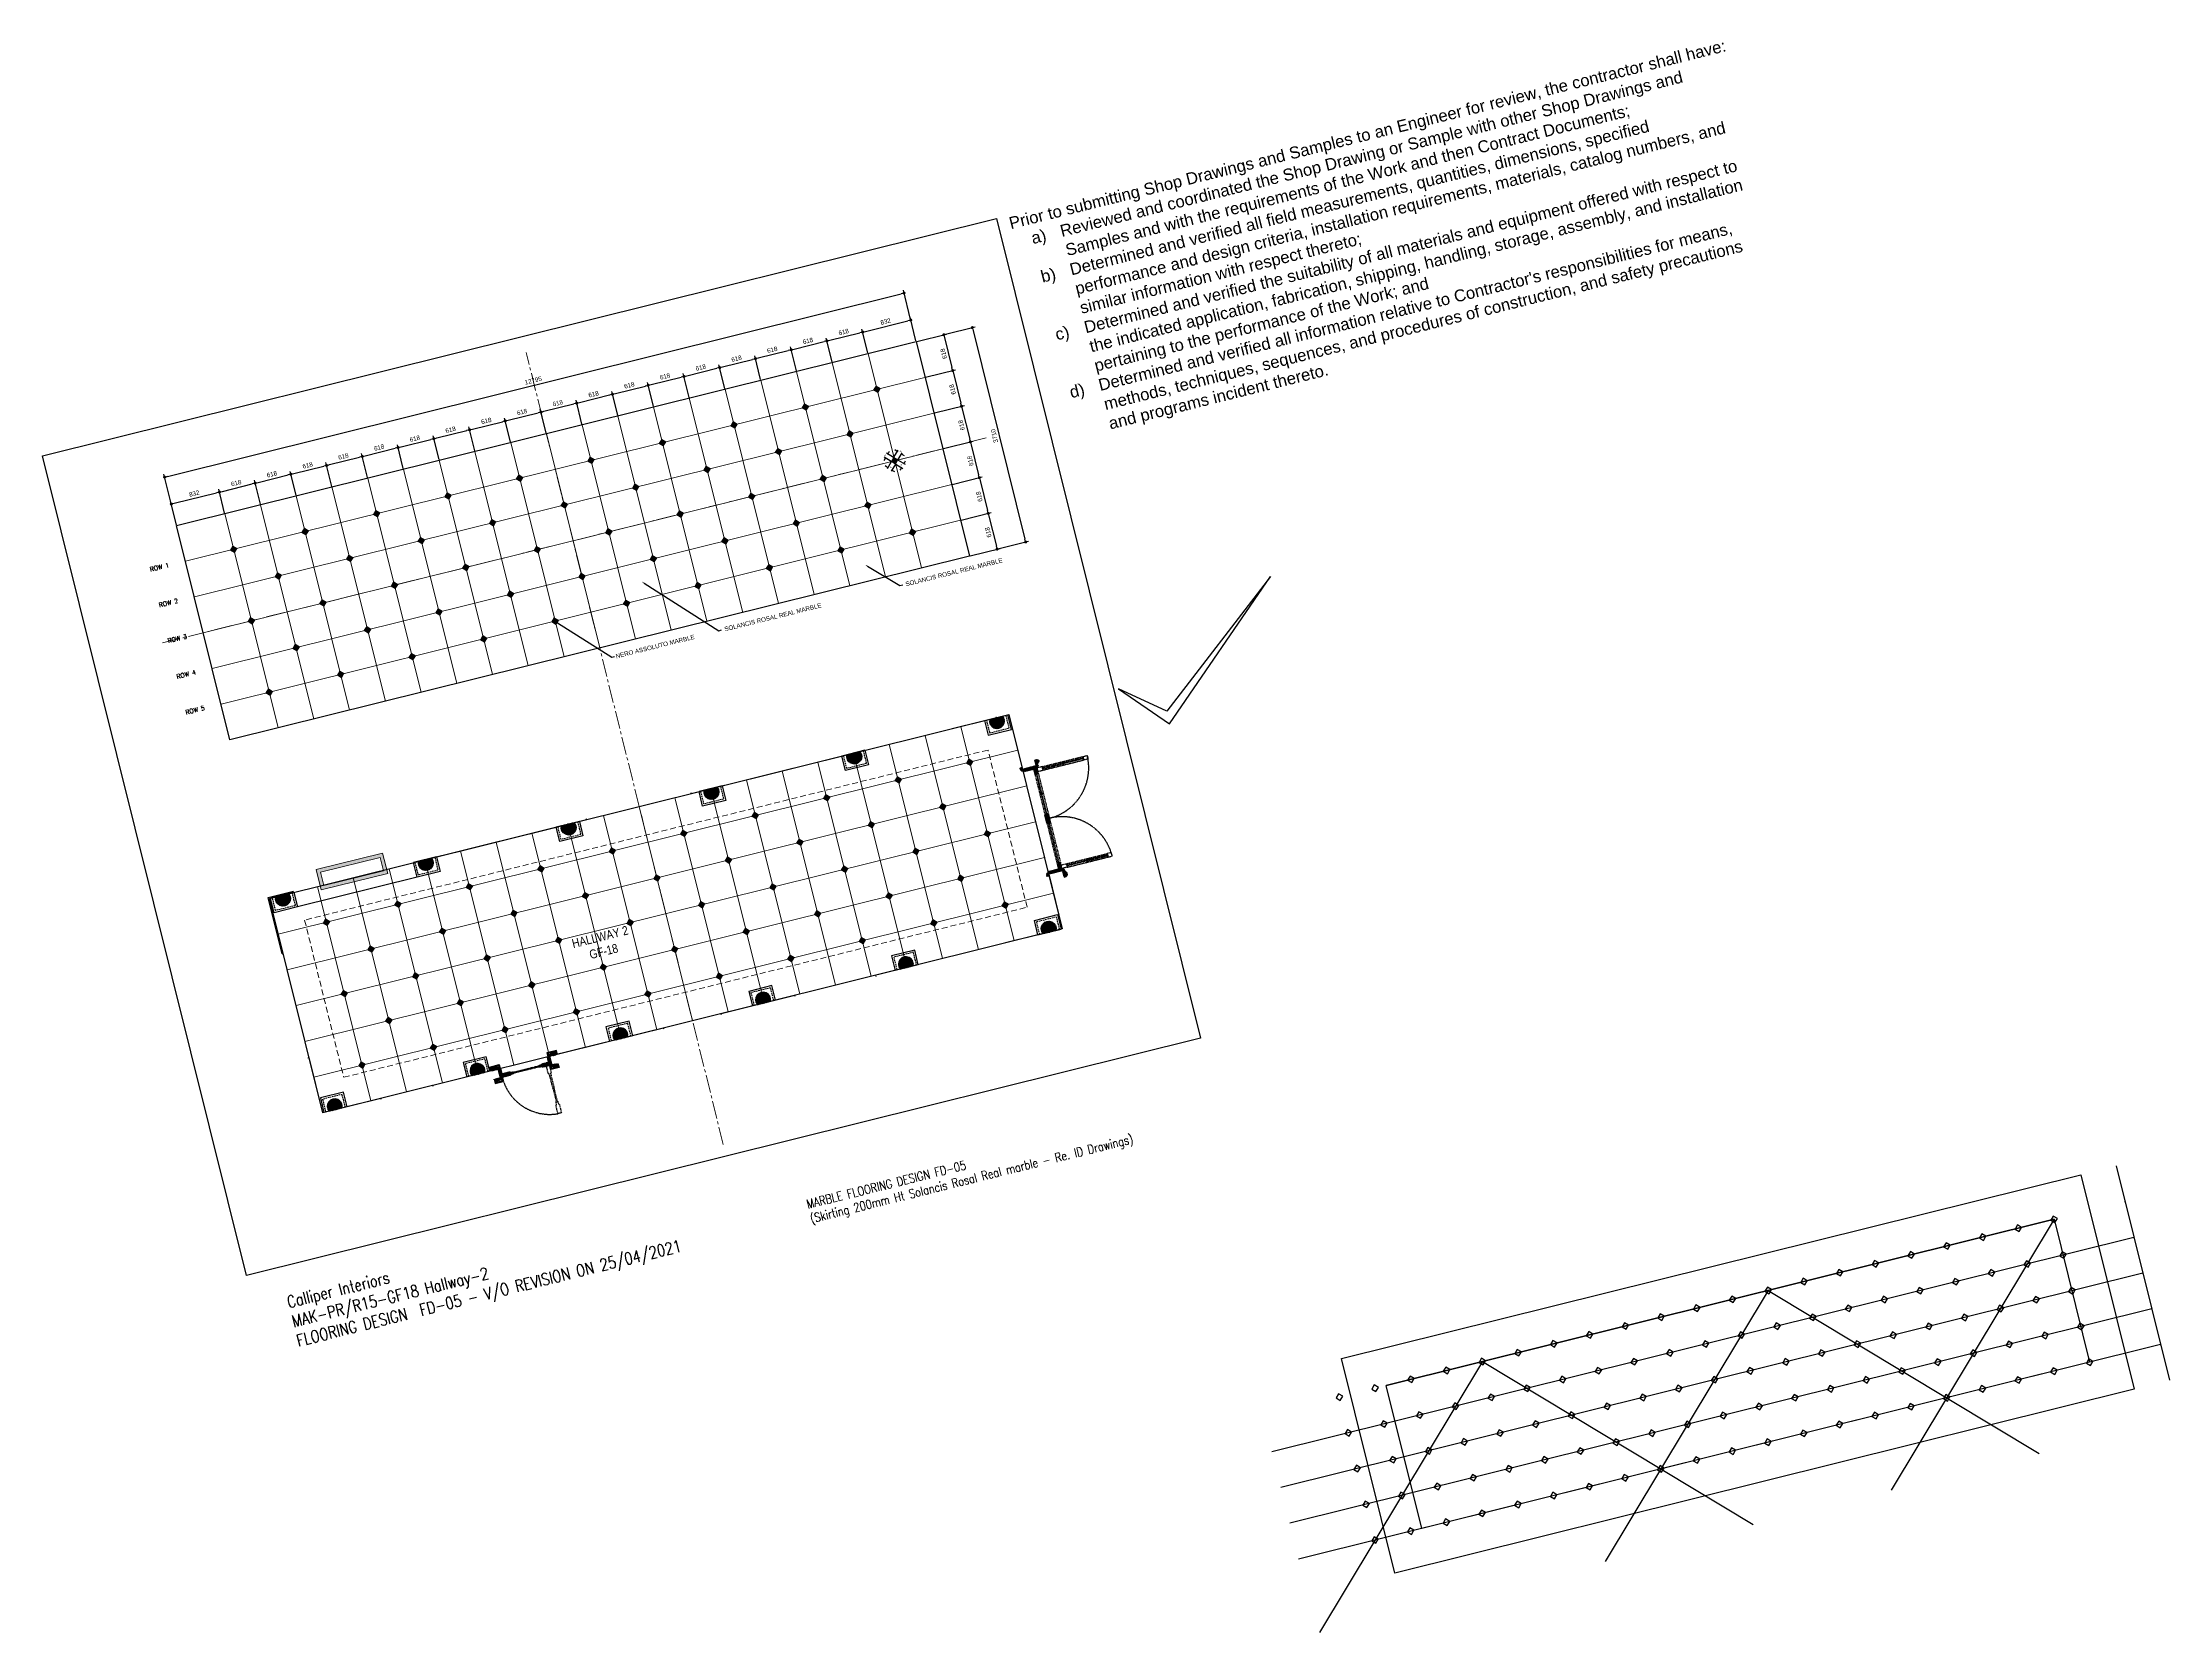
# Model space of a CAD drawing. Header units: inches. Extents: x -207898 to 3408902, y 497526 to 4632928.
# Drawn here: x 254092 to 289806, y 516400 to 543101 of the extents above; entities that cross this region are included whole.
import ezdxf
from ezdxf import colors
from ezdxf.entities.mleader import LeaderData, LeaderLine
from ezdxf.math import Vec2, Vec3

# ---------------------------------------------------------------- set-up
doc = ezdxf.new("R2010")
doc.units = ezdxf.units.IN
doc.header["$MEASUREMENT"] = 0
for name, pattern in [('HIDDEN', [0.375, 0.25, -0.125]), ('HIDDEN2', [0.1875, 0.125, -0.0625]), ('MAK PR R15 KEY PLAN$0$XREF-AXIS$0$XREF-V-AXIS$0$CENTER2', [1.125, 0.75, -0.125, 0.125, -0.125]), ('xref grd floor$0$HIDDEN', [0.375, 0.25, -0.125])]:
    doc.linetypes.add(name, pattern=pattern)
for name, color, linetype in [('48-TITLE', 7, 'Continuous'), ('8', 8, 'Continuous'), ('A-Plaster', 1, 'Continuous'), ('A-TEXT', 7, 'Continuous'), ('A-TXT3', 2, 'Continuous'), ('DIM-02', 8, 'Continuous'), ('Layer1', 1, 'Continuous'), ('Layer2', 2, 'Continuous'), ('Layer7', 8, 'Continuous'), ('WOOD', 23, 'Continuous')]:
    doc.layers.add(name, color=color, linetype=linetype)
for name, color, linetype, lineweight in [('DIM', 252, 'Continuous', 35), ('ID-NOTES', 2, 'Continuous', 0), ('Marble', 6, 'Continuous', 0), ('Stone', 41, 'Continuous', 0), ('WOOD-HID', 8, 'HIDDEN', 18)]:
    doc.layers.add(name, color=color, linetype=linetype, lineweight=lineweight)
doc.styles.add('ARIAL-REG', font='arial.ttf', dxfattribs={"height": 50})
doc.styles.add('ID-ROMANS', font='romans.shx', dxfattribs={"width": 0.8})
doc.styles.add('romans', font='romans.shx')
doc.styles.get("Standard").update_dxf_attribs({"font": 'arial.ttf'})
doc.dimstyles.new('chester 25', dxfattribs={"dimscale": 0.25, "dimtxt": 150, "dimasz": 100, "dimexe": 100, "dimexo": 20, "dimgap": 80, "dimtad": 1, "dimdec": 0, "dimzin": 0, "dimdsep": 46, "dimtxsty": 'Standard', "dimblk": 'DOT', "dimcen": 100, "dimclrd": 1, "dimclre": 1, "dimclrt": 3, "dimadec": 0, "dimazin": 0, "dimtfac": 1, "dimtdec": 0, "dimtofl": 0, "dimtmove": 0, "dimatfit": 3, "dimfxl": 1, "dimtolj": 1, "dimtzin": 0, "dimlwd": -1, "dimarcsym": 0})
doc.dimstyles.new('chester 50', dxfattribs={"dimscale": 0.5, "dimtxt": 150, "dimasz": 100, "dimexe": 100, "dimexo": 20, "dimgap": 80, "dimtad": 1, "dimdec": 0, "dimzin": 0, "dimdsep": 46, "dimtxsty": 'Standard', "dimblk": 'DOT', "dimcen": 100, "dimclrd": 1, "dimclre": 1, "dimclrt": 3, "dimadec": 0, "dimazin": 0, "dimtfac": 1, "dimtdec": 0, "dimtofl": 0, "dimtmove": 0, "dimatfit": 3, "dimfxl": 1, "dimtolj": 1, "dimtzin": 0, "dimlwd": -1, "dimarcsym": 0})
pattern_1 = [(45, (-62463.53, 3359.6264), (-5.303301, 5.303301), [])]
pattern_2 = [(135, (-82918.6847, -204194.043), (-2.65165043, -2.65165043), [])]
pattern_3 = [(135, (-82918.6847, -204244.043), (-2.65165043, -2.65165043), [])]

# ---------------------------------------------------------------- blocks, each defined once
blk = doc.blocks.new('door hinge plan')
at = {"layer": 'Layer1', "linetype": 'HIDDEN2', "lineweight": 0}
for points in [[(18622, -10463), (18622, -10495), (18625, -10495), (18625, -10464)], [(18626, -10447), (18626, -10457), (18635, -10457)], [(18627, -10464), (18627, -10464)], [(18631, -10463), (18631, -10495), (18628, -10495), (18628, -10464)]]:
    blk.add_lwpolyline(points, dxfattribs=at)
blk.add_circle((18626, -10457), 7, dxfattribs=at)
blk = doc.blocks.new('door gasket')
at = {"layer": 'Layer1', "color": 1, "lineweight": 0}
for points in [[(18558, -10543), (18558, -10544), (18556, -10544), (18558, -10545), (18558, -10546), (18556, -10545), (18558, -10546), (18558, -10546)], [(18559, -10543), (18559, -10544), (18560, -10544), (18559, -10545), (18559, -10546), (18560, -10545), (18559, -10546), (18558, -10546)]]:
    blk.add_lwpolyline(points, dxfattribs=at)
blk.add_circle((18558, -10540), 2.73, dxfattribs=at)
blk.add_arc((18558, -10540), 3.5, 281.1202, 258.8798, dxfattribs=at)
blk = doc.blocks.new('wd-02 gf12-gf060809')
at = {"layer": 'WOOD', "ltscale": 5}
h = blk.add_hatch(dxfattribs=at)
h.set_pattern_fill('ANSI31', color=256, scale=2, angle=270, style=0)
h.set_pattern_definition([(225, (-64169.475, 25076.375), (-4.490128, 4.490128), [])])
edge = h.paths.add_edge_path()
edge.add_spline(control_points=[(-62123, 7293), (-62123, 7295), (-62124, 7300), (-62119, 7308), (-62107, 7312), (-62094, 7308), (-62081, 7299), (-62075, 7290), (-62073, 7286)], knot_values=[0, 0, 0, 0, 5.415004, 14.845554, 25.171787, 40.963284, 54.877228, 71.203181, 71.203181, 71.203181, 71.203181], degree=3, periodic=0)
edge.add_line((-62073, 7286), (-62068, 7286))
edge.add_spline(control_points=[(-62068, 7286), (-62067, 7285), (-62066, 7282), (-62063, 7276), (-62055, 7272), (-62048, 7271), (-62043, 7272), (-62042, 7275), (-62041, 7276), (-62041, 7277)], knot_values=[0, 0, 0, 0, 2.324395, 10.044553, 19.936108, 27.718662, 30.95963, 33.124227, 36.170003, 36.170003, 36.170003, 36.170003], degree=3, periodic=0)
edge.add_line((-62041, 7277), (-62037, 7277))
edge.add_arc((-62033, 7277), 4, -360, -180, ccw=False)
edge.add_spline(control_points=[(-62029, 7277), (-62028, 7278), (-62025, 7277), (-62022, 7275), (-62021, 7272), (-62019, 7269), (-62016, 7268), (-62014, 7268)], knot_values=[0, 0, 0, 0, 4.057479, 7.238849, 10.438183, 13.975032, 18.589448, 18.589448, 18.589448, 18.589448], degree=3, periodic=0)
edge.add_line((-62014, 7268), (-62014, 7252))
edge.add_line((-62014, 7252), (-62134, 7252))
edge.add_line((-62134, 7252), (-62134, 7287))
edge.add_arc((-62134, 7293), 6, -90, 0)
edge.add_line((-62128, 7293), (-62123, 7293))
h = blk.add_hatch(dxfattribs=at)
h.set_pattern_fill('ANSI31', color=256, scale=60)
h.set_pattern_definition([(135, (241512.902, 236013.256), (5.30330086, 5.30330086), [])])
h.paths.add_polyline_path([(-62036, 7252), (-61996, 7252), (-61996, 7195), (-61999, 7195), (-61999, 7191), (-61986, 7191), (-61986, 7012), (-61989, 7012), (-62036, 7012)])
h = blk.add_hatch(dxfattribs=at)
h.set_pattern_fill('ANSI31', color=256, scale=60)
h.set_pattern_definition(pattern_1)
h.paths.add_polyline_path([(-61904, 7252), (-61985, 7252), (-61995, 7252), (-61995, 7192), (-61904, 7192)])
at = {"layer": 'WOOD', "lineweight": 0, "ltscale": 5}
h = blk.add_hatch(dxfattribs=at)
h.set_pattern_fill('ANSI31', color=256, scale=60)
h.set_pattern_definition(pattern_1)
edge = h.paths.add_edge_path()
edge.add_line((-61124, 7252), (-61124, 7222))
edge.add_line((-61124, 7222), (-61127, 7222))
edge.add_line((-61127, 7222), (-61127, 7192))
edge.add_line((-61127, 7192), (-61196, 7192))
edge.add_line((-61196, 7192), (-61196, 7252))
edge.add_line((-61196, 7252), (-61186, 7252))
edge.add_line((-61186, 7252), (-61124, 7252))
h = blk.add_hatch(dxfattribs=at)
h.set_pattern_fill('ANSI31', color=256, scale=60)
h.set_pattern_definition(pattern_1)
h.paths.add_polyline_path([(-61126, 7221), (-61123, 7221), (-61123, 7252), (-61064, 7252), (-61054, 7252), (-61054, 7192), (-61126, 7192)])
h = blk.add_hatch(dxfattribs=at)
h.set_pattern_fill('ANSI31', color=256, scale=60)
h.set_pattern_definition(pattern_1)
h.paths.add_polyline_path([(-60346, 7252), (-60265, 7252), (-60255, 7252), (-60255, 7192), (-60346, 7192)])
h = blk.add_hatch(dxfattribs=at)
h.set_pattern_fill('ANSI31', color=256, scale=60)
h.set_pattern_definition(pattern_1)
h.paths.add_polyline_path([(-60214, 7252), (-60254, 7252), (-60254, 7195), (-60251, 7195), (-60251, 7191), (-60264, 7191), (-60264, 7012), (-60254, 7012), (-60214, 7012)])
at = {"layer": 'WOOD', "ltscale": 5}
h = blk.add_hatch(dxfattribs=at)
h.set_pattern_fill('ANSI31', color=256, scale=2, angle=270, style=0)
h.set_pattern_definition([(315, (-58078.776, 25076.375), (4.490128, 4.490128), [])])
edge = h.paths.add_edge_path()
edge.add_spline(control_points=[(-60125, 7293), (-60125, 7295), (-60124, 7300), (-60129, 7308), (-60141, 7312), (-60155, 7308), (-60167, 7299), (-60173, 7290), (-60176, 7286)], knot_values=[0, 0, 0, 0, 5.415004, 14.845554, 25.171787, 40.963284, 54.877228, 71.203181, 71.203181, 71.203181, 71.203181], degree=3, periodic=0)
edge.add_line((-60176, 7286), (-60181, 7286))
edge.add_spline(control_points=[(-60181, 7286), (-60181, 7285), (-60182, 7282), (-60186, 7276), (-60193, 7272), (-60201, 7271), (-60205, 7272), (-60207, 7275), (-60207, 7276), (-60207, 7277)], knot_values=[0, 0, 0, 0, 2.324395, 10.044553, 19.936108, 27.718662, 30.95963, 33.124227, 36.170003, 36.170003, 36.170003, 36.170003], degree=3, periodic=0)
edge.add_line((-60207, 7277), (-60211, 7277))
edge.add_arc((-60215, 7277), 4, 720, 900)
edge.add_spline(control_points=[(-60219, 7277), (-60221, 7278), (-60223, 7277), (-60226, 7275), (-60227, 7272), (-60230, 7269), (-60233, 7268), (-60234, 7268)], knot_values=[0, 0, 0, 0, 4.057479, 7.238849, 10.438183, 13.975032, 18.589448, 18.589448, 18.589448, 18.589448], degree=3, periodic=0)
edge.add_line((-60234, 7268), (-60234, 7252))
edge.add_line((-60234, 7252), (-60114, 7252))
edge.add_line((-60114, 7252), (-60114, 7287))
edge.add_arc((-60114, 7293), 6, 540, 630, ccw=False)
edge.add_line((-60120, 7293), (-60125, 7293))
at = {"layer": 'WOOD', "lineweight": 0, "ltscale": 5}
h = blk.add_hatch(dxfattribs=at)
h.set_pattern_fill('ANSI31', color=256, scale=60)
h.set_pattern_definition([(135, (-59786.7215, 3319.634), (5.303301, 5.303301), [])])
h.paths.add_polyline_path([(-62065, 7012), (-62048, 7012), (-62048, 7008), (-62024, 7008), (-62024, 7012), (-62006, 7012), (-62006, 6992), (-62012, 6992, -0.414214), (-62016, 6988), (-62016, 6982, 0.047373), (-62026, 6981, 0.161332), (-62035, 6975, -0.250955), (-62041, 6971, -0.435265), (-62047, 6977), (-62051, 6977), (-62051, 6972), (-62060, 6972), (-62060, 6977), (-62065, 6977)])
h = blk.add_hatch(dxfattribs=at)
h.set_pattern_fill('ANSI31', color=256, scale=60)
h.set_pattern_definition([(45, (-62463.53, 3319.634), (-5.303301, 5.303301), [])])
h.paths.add_polyline_path([(-60185, 7012), (-60203, 7012), (-60203, 7008), (-60226, 7008), (-60226, 7012), (-60244, 7012), (-60244, 6992), (-60238, 6992, 0.414214), (-60234, 6988), (-60234, 6982, -0.047373), (-60224, 6981, -0.161332), (-60215, 6975, 0.250955), (-60209, 6971, 0.435265), (-60203, 6977), (-60200, 6977), (-60200, 6972), (-60190, 6972), (-60190, 6977), (-60185, 6977)])
at = {"layer": '8', "linetype": 'HIDDEN', "ltscale": 50}
for p, q in [((-61995, 7343, 0), (-61995, 8051, 0)), ((-61935, 7343, 0), (-61935, 8051, 0)), ((-60315, 7343, 0), (-60315, 8051, 0)), ((-60255, 7343, 0), (-60255, 8051, 0)), ((-61904, 7252, 0), (-61196, 7252, 0)), ((-61904, 7192, 0), (-61196, 7193, 0)), ((-61054, 7252, 0), (-60346, 7252, 0)), ((-61054, 7192, 0), (-60346, 7192, 0))]:
    blk.add_line(p, q, dxfattribs=at)
at = {"layer": '8', "linetype": 'HIDDEN', "ltscale": 50, "elevation": 0}
for points in [[(-61995, 8123), (-61995, 8123), (-61965, 8123), (-61965, 8120), (-61935, 8120), (-61935, 8051), (-61995, 8051), (-61995, 8061), (-61995, 8123)], [(-61963, 8042), (-61961, 8035), (-61958, 8010), (-61958, 7735), (-61961, 7710), (-61963, 7702), (-61968, 7702), (-61969, 7710), (-61973, 7735), (-61973, 8010), (-61969, 8035), (-61968, 8042), (-61963, 8042)], [(-60255, 8123), (-60255, 8123), (-60285, 8123), (-60285, 8120), (-60315, 8120), (-60315, 8051), (-60255, 8051), (-60255, 8061), (-60255, 8123)], [(-60288, 8042), (-60289, 8035), (-60293, 8010), (-60293, 7735), (-60289, 7710), (-60288, 7702), (-60283, 7702), (-60282, 7710), (-60278, 7735), (-60278, 8010), (-60282, 8035), (-60283, 8042), (-60288, 8042)], [(-61988, 7697), (-61988, 7692), (-61983, 7692), (-61983, 7685), (-61969, 7685), (-61968, 7692), (-61965, 7692), (-61963, 7692), (-61961, 7685), (-61948, 7685), (-61948, 7692), (-61943, 7692), (-61943, 7697), (-61943, 7702), (-61948, 7702), (-61948, 7710), (-61961, 7710), (-61963, 7702), (-61965, 7702), (-61968, 7702), (-61969, 7710), (-61983, 7710), (-61983, 7702), (-61988, 7702), (-61988, 7697)], [(-61963, 7352), (-61961, 7360), (-61958, 7385), (-61958, 7660), (-61961, 7685), (-61963, 7692), (-61968, 7692), (-61969, 7685), (-61973, 7660), (-61973, 7385), (-61969, 7360), (-61968, 7352), (-61963, 7352)], [(-60263, 7697), (-60263, 7692), (-60268, 7692), (-60268, 7685), (-60282, 7685), (-60283, 7692), (-60285, 7692), (-60288, 7692), (-60289, 7685), (-60303, 7685), (-60303, 7692), (-60308, 7692), (-60308, 7697), (-60308, 7702), (-60303, 7702), (-60303, 7710), (-60289, 7710), (-60288, 7702), (-60285, 7702), (-60283, 7702), (-60282, 7710), (-60268, 7710), (-60268, 7702), (-60263, 7702), (-60263, 7697)], [(-60288, 7352), (-60289, 7360), (-60293, 7385), (-60293, 7660), (-60289, 7685), (-60288, 7692), (-60283, 7692), (-60282, 7685), (-60278, 7660), (-60278, 7385), (-60282, 7360), (-60283, 7352), (-60288, 7352)], [(-61995, 7343), (-61995, 7262), (-61995, 7252), (-61935, 7252), (-61935, 7343), (-61995, 7343)], [(-60255, 7343), (-60255, 7262), (-60255, 7252), (-60315, 7252), (-60315, 7343), (-60255, 7343)]]:
    blk.add_lwpolyline(points, dxfattribs=at)
for points in [[(-61965, 8042), (-61963, 8042), (-61963, 8035), (-61948, 8035), (-61948, 8042), (-61943, 8042), (-61943, 8051), (-61965, 8051), (-61988, 8051), (-61988, 8042), (-61983, 8042), (-61983, 8035), (-61968, 8035), (-61968, 8042)], [(-60285, 8042), (-60288, 8042), (-60288, 8035), (-60303, 8035), (-60303, 8042), (-60308, 8042), (-60308, 8051), (-60285, 8051), (-60263, 8051), (-60263, 8042), (-60268, 8042), (-60268, 8035), (-60283, 8035), (-60283, 8042)], [(-61965, 7352), (-61963, 7352), (-61961, 7360), (-61948, 7360), (-61948, 7352), (-61943, 7352), (-61943, 7343), (-61965, 7343), (-61988, 7343), (-61988, 7352), (-61983, 7352), (-61983, 7360), (-61969, 7360), (-61968, 7352)], [(-60285, 7352), (-60288, 7352), (-60289, 7360), (-60303, 7360), (-60303, 7352), (-60308, 7352), (-60308, 7343), (-60285, 7343), (-60263, 7343), (-60263, 7352), (-60268, 7352), (-60268, 7360), (-60282, 7360), (-60283, 7352)]]:
    blk.add_lwpolyline(points, close=True, dxfattribs=at)
at = {"layer": '8', "color": 40, "lineweight": 0, "ltscale": 5, "elevation": 0}
for points in [[(-61895, 7222), (-61895, 7220), (-61888, 7219), (-61888, 7205), (-61895, 7205), (-61895, 7200), (-61904, 7200), (-61904, 7222), (-61904, 7245), (-61895, 7245), (-61895, 7240), (-61888, 7240), (-61888, 7226), (-61895, 7225)], [(-61205, 7222), (-61205, 7220), (-61213, 7220), (-61213, 7205), (-61205, 7205), (-61205, 7200), (-61196, 7200), (-61196, 7222), (-61196, 7245), (-61205, 7245), (-61205, 7240), (-61213, 7240), (-61213, 7225), (-61205, 7225)], [(-61045, 7222), (-61045, 7220), (-61038, 7220), (-61038, 7205), (-61045, 7205), (-61045, 7200), (-61054, 7200), (-61054, 7222), (-61054, 7245), (-61045, 7245), (-61045, 7240), (-61038, 7240), (-61038, 7225), (-61045, 7225)], [(-60355, 7222), (-60355, 7220), (-60363, 7219), (-60363, 7205), (-60355, 7205), (-60355, 7200), (-60346, 7200), (-60346, 7222), (-60346, 7245), (-60355, 7245), (-60355, 7240), (-60363, 7240), (-60363, 7226), (-60355, 7225)]]:
    blk.add_lwpolyline(points, close=True, dxfattribs=at)
at = {"layer": '8', "color": 4, "lineweight": 0, "ltscale": 5, "elevation": 0}
for points in [[(-61895, 7220), (-61888, 7219), (-61863, 7215), (-61588, 7215), (-61563, 7219), (-61555, 7220), (-61555, 7225), (-61563, 7226), (-61588, 7230), (-61863, 7230), (-61888, 7226), (-61895, 7225), (-61895, 7220)], [(-61205, 7220), (-61213, 7219), (-61238, 7215), (-61513, 7215), (-61538, 7219), (-61545, 7220), (-61545, 7225), (-61538, 7226), (-61513, 7230), (-61238, 7230), (-61212, 7226), (-61205, 7225), (-61205, 7220)], [(-61045, 7220), (-61038, 7219), (-61013, 7215), (-60738, 7215), (-60713, 7219), (-60705, 7220), (-60705, 7225), (-60713, 7226), (-60738, 7230), (-61013, 7230), (-61038, 7226), (-61045, 7225), (-61045, 7220)], [(-60355, 7220), (-60363, 7219), (-60388, 7215), (-60663, 7215), (-60688, 7219), (-60695, 7220), (-60695, 7225), (-60688, 7226), (-60663, 7230), (-60388, 7230), (-60362, 7226), (-60355, 7225), (-60355, 7220)]]:
    blk.add_lwpolyline(points, dxfattribs=at)
at = {"layer": '8', "color": 40, "lineweight": 0, "ltscale": 5, "elevation": 0}
for points in [[(-61550, 7245), (-61555, 7245), (-61555, 7240), (-61563, 7240), (-61563, 7226), (-61555, 7225), (-61555, 7222), (-61555, 7220), (-61563, 7219), (-61563, 7205), (-61555, 7205), (-61555, 7200), (-61550, 7200), (-61545, 7200), (-61545, 7205), (-61538, 7205), (-61538, 7219), (-61545, 7220), (-61545, 7222), (-61545, 7225), (-61538, 7226), (-61538, 7240), (-61545, 7240), (-61545, 7245), (-61550, 7245)], [(-60700, 7245), (-60695, 7245), (-60695, 7240), (-60688, 7240), (-60688, 7226), (-60695, 7225), (-60695, 7222), (-60695, 7220), (-60688, 7219), (-60688, 7205), (-60695, 7205), (-60695, 7200), (-60700, 7200), (-60705, 7200), (-60705, 7205), (-60713, 7205), (-60713, 7219), (-60705, 7220), (-60705, 7222), (-60705, 7225), (-60713, 7226), (-60713, 7240), (-60705, 7240), (-60705, 7245), (-60700, 7245)]]:
    blk.add_lwpolyline(points, dxfattribs=at)
at = {"layer": '8', "linetype": 'HIDDEN', "ltscale": 50}
for centre, start, end in [((-61995, 7252, 0), 360, 90), ((-60255, 7252, 0), 90, 180)]:
    blk.add_arc(centre, 870, start, end, dxfattribs=at)
at = {"layer": 'WOOD', "ltscale": 5, "elevation": 0}
for points in [[(-62134, 7262), (-62134, 7287, 0.421809), (-62128, 7293), (-62123, 7293, -0.192449), (-62123, 7302, -0.19809), (-62114, 7309, -0.13619), (-62101, 7310, -0.128315), (-62085, 7301, -0.073849), (-62073, 7286), (-62068, 7286, 0.15485), (-62062, 7277, 0.124032), (-62053, 7272, 0.094818), (-62047, 7271, 0.081091), (-62044, 7272, 0.20766), (-62041, 7276, 0.063312), (-62041, 7277), (-62037, 7277, -0.425676), (-62033, 7281, -0.400162), (-62029, 7277, -0.316236), (-62022, 7273, 0.101923), (-62019, 7270, 0.175196), (-62014, 7268), (-62014, 7252), (-62130, 7252), (-62130, 7256), (-62134, 7256), (-62134, 7287)], [(-60114, 7262), (-60114, 7287, -0.421809), (-60120, 7293), (-60125, 7293, 0.192449), (-60126, 7302, 0.19809), (-60134, 7309, 0.13619), (-60147, 7310, 0.128315), (-60164, 7301, 0.073849), (-60176, 7286), (-60181, 7286, -0.15485), (-60186, 7277, -0.124032), (-60195, 7272, -0.094818), (-60201, 7271, -0.081091), (-60204, 7272, -0.20766), (-60207, 7276, -0.063312), (-60207, 7277), (-60211, 7277, 0.425676), (-60215, 7281, 0.400162), (-60219, 7277, 0.316236), (-60226, 7273, -0.101923), (-60229, 7270, -0.175196), (-60234, 7268), (-60234, 7252), (-60118, 7252), (-60118, 7256), (-60114, 7256), (-60114, 7287)]]:
    blk.add_lwpolyline(points, format="xyb", dxfattribs=at)
for points in [[(-61986, 7012), (-61986, 7012), (-61986, 7012), (-61986, 7012), (-61986, 7012), (-61986, 7012), (-61991, 7012), (-62036, 7012), (-62036, 7252), (-61996, 7252), (-61996, 7252), (-61996, 7195), (-61999, 7195), (-61999, 7191), (-61992, 7191)], [(-61904, 7252), (-61985, 7252), (-61995, 7252), (-61995, 7192), (-61904, 7192), (-61904, 7252)], [(-61992, 7191), (-61992, 7188), (-61990, 7188), (-61990, 7191)], [(-61990, 7191), (-61986, 7191), (-61986, 7012)], [(-61124, 7252), (-61124, 7252), (-61124, 7222), (-61127, 7222), (-61127, 7192), (-61196, 7192), (-61196, 7252), (-61186, 7252), (-61124, 7252)], [(-61126, 7221), (-61123, 7221), (-61123, 7252), (-61064, 7252), (-61054, 7252), (-61054, 7192), (-61126, 7192), (-61126, 7221)], [(-61124, 7252), (-61124, 7252)], [(-61124, 7222), (-61124, 7252)], [(-60258, 7191), (-60258, 7188), (-60260, 7188), (-60260, 7191)], [(-60106, 7252), (-60106, 7289), (-60129, 7319), (-60155, 7319), (-60193, 7290), (-60203, 7290), (-60209, 7290), (-60222, 7290), (-60243, 7274), (-60243, 7252)]]:
    blk.add_lwpolyline(points, dxfattribs=at)
at = {"layer": 'WOOD', "lineweight": 0, "ltscale": 5, "elevation": 0}
for points in [[(-60346, 7252), (-60265, 7252), (-60255, 7252), (-60255, 7192), (-60346, 7192), (-60346, 7252)], [(-60264, 7012), (-60264, 7012), (-60264, 7012), (-60264, 7012), (-60264, 7012), (-60264, 7012), (-60259, 7012), (-60214, 7012), (-60214, 7252), (-60254, 7252), (-60254, 7252), (-60254, 7195), (-60251, 7195), (-60251, 7191), (-60258, 7191)], [(-60260, 7191), (-60264, 7191), (-60264, 7012)]]:
    blk.add_lwpolyline(points, dxfattribs=at)
for points in [[(-62041, 6971, -0.435265), (-62047, 6977), (-62051, 6977), (-62051, 6972), (-62060, 6972), (-62060, 6977), (-62065, 6977), (-62065, 7012), (-62006, 7012), (-62006, 6992), (-62012, 6992, -0.414214), (-62016, 6988), (-62016, 6982, 0.047373), (-62026, 6981, 0.161332), (-62035, 6975, -0.250955)], [(-60209, 6971, 0.435265), (-60203, 6977), (-60200, 6977), (-60200, 6972), (-60190, 6972), (-60190, 6977), (-60185, 6977), (-60185, 7012), (-60244, 7012), (-60244, 6992), (-60238, 6992, 0.414214), (-60234, 6988), (-60234, 6982, -0.047373), (-60224, 6981, -0.161332), (-60215, 6975, 0.250955)]]:
    blk.add_lwpolyline(points, format="xyb", close=True, dxfattribs=at)
for points in [[(-62024, 7008), (-62048, 7008), (-62048, 7012), (-62024, 7012)], [(-60226, 7008), (-60203, 7008), (-60203, 7012), (-60226, 7012)]]:
    blk.add_lwpolyline(points, close=True, dxfattribs=at)
at = {"layer": 'WOOD-HID', "color": 5, "extrusion": (0, 0, -1), "zscale": -1}
blk.add_blockref('door hinge plan', (43370, 17710, 0), dxfattribs=at)
at = {"layer": 'WOOD-HID', "color": 1, "extrusion": (0, 0, -1), "zscale": -1}
blk.add_blockref('door gasket', (43433, 17735, 0), dxfattribs=at)
at = {"layer": 'WOOD-HID', "color": 1, "extrusion": (0, 0, -1), "xscale": -1, "zscale": -1}
blk.add_blockref('door gasket', (78818, 17735, 0), dxfattribs=at)
at = {"layer": 'WOOD-HID', "color": 5, "extrusion": (0, 0, -1), "xscale": -1, "zscale": -1}
blk.add_blockref('door hinge plan', (78880, 17710, 0), dxfattribs=at)
blk = doc.blocks.new('wd-05_gf07')
at = {"layer": '8'}
h = blk.add_hatch(dxfattribs=at)
h.set_pattern_fill('ANSI31', color=256, scale=20, style=0)
h.set_pattern_definition([(45, (-90689.7932, 28986.4417), (-1.76776695, 1.76776695), [])])
h.paths.add_polyline_path([(-69751, -4091), (-69751, -4033), (-69701, -4033), (-69701, -4091)])
h = blk.add_hatch(dxfattribs=at)
h.set_pattern_fill('ANSI31', color=256, scale=20, style=0)
h.set_pattern_definition([(45, (-90689.944, 27932.6585), (-1.76776695, 1.76776695), [])])
h.paths.add_polyline_path([(-69751, -5145), (-69751, -5087), (-69701, -5087), (-69701, -5145)])
at = {"layer": 'WOOD', "lineweight": 0}
h = blk.add_hatch(dxfattribs=at)
h.set_pattern_fill('ANSI31', color=8, scale=30, angle=810, style=0)
h.set_pattern_definition(pattern_3)
h.paths.add_polyline_path([(-69946, -4088), (-69901, -4088), (-69901, -4060), (-69946, -4060)])
h = blk.add_hatch(dxfattribs=at)
h.set_pattern_fill('ANSI31', color=8, scale=30, angle=810, style=0)
h.set_pattern_definition(pattern_3)
edge = h.paths.add_edge_path()
edge.add_line((-69906, -4106), (-69901, -4106))
edge.add_line((-69901, -4106), (-69901, -4088))
edge.add_line((-69901, -4088), (-69936, -4088))
edge.add_line((-69936, -4088), (-69936, -4093))
edge.add_line((-69936, -4093), (-69941, -4093))
edge.add_line((-69941, -4093), (-69941, -4103))
edge.add_line((-69941, -4103), (-69936, -4103))
edge.add_line((-69936, -4103), (-69936, -4106))
edge.add_arc((-69936, -4112), 5.85, 87.8243, 181.9115)
edge.add_arc((-69935, -4112), 6.95, -177.0016, -120.6508)
edge.add_arc((-69950, -4132), 17.6, 16.2685, 52.9273, ccw=False)
edge.add_arc((-69986, -4140), 54.6, 2.3567, 13.2056, ccw=False)
edge.add_line((-69931, -4137), (-69925, -4137))
edge.add_arc((-69921, -4137), 4, -180, -90)
edge.add_line((-69921, -4141), (-69921, -4147))
edge.add_line((-69921, -4147), (-69901, -4147))
edge.add_line((-69901, -4147), (-69901, -4129))
edge.add_line((-69901, -4129), (-69906, -4129))
edge.add_line((-69906, -4129), (-69906, -4106))
h = blk.add_hatch(dxfattribs=at)
h.set_pattern_fill('ANSI31', color=8, scale=30, angle=810, style=0)
h.set_pattern_definition(pattern_3)
h.paths.add_polyline_path([(-69751, -4187), (-69751, -4137), (-69901, -4137), (-69901, -4177), (-69844, -4177), (-69844, -4174), (-69840, -4174), (-69840, -4187)])
h = blk.add_hatch(dxfattribs=at)
h.set_pattern_fill('ANSI31', color=8, scale=30, angle=810, style=0)
h.set_pattern_definition([(135, (-90649.539, -90048.005), (-2.65165043, -2.65165043), [])])
edge = h.paths.add_edge_path()
edge.add_line((-69841, -4178), (-69841, -4323))
edge.add_line((-69841, -4323), (-69845, -4323))
edge.add_arc((-69852, -4324), 6.66, -93.7279, 3.0718, ccw=False)
edge.add_line((-69852, -4330), (-69852, -4336))
edge.add_line((-69852, -4336), (-69854, -4336))
edge.add_line((-69854, -4336), (-69854, -4373))
edge.add_line((-69854, -4373), (-69856, -4373))
edge.add_line((-69856, -4373), (-69856, -4379))
edge.add_arc((-69856, -4382), 3.01, 90, 180.1129)
edge.add_line((-69859, -4382), (-69861, -4382))
edge.add_line((-69861, -4382), (-69861, -4372))
edge.add_line((-69861, -4372), (-69881, -4372))
edge.add_line((-69881, -4372), (-69881, -4382))
edge.add_line((-69881, -4382), (-69883, -4382))
edge.add_arc((-69886, -4382), 3.01, 359.8871, 450)
edge.add_line((-69886, -4379), (-69886, -4373))
edge.add_line((-69886, -4373), (-69888, -4373))
edge.add_line((-69888, -4373), (-69888, -4336))
edge.add_line((-69888, -4336), (-69890, -4336))
edge.add_line((-69890, -4336), (-69890, -4330))
edge.add_arc((-69891, -4324), 6.66, 176.9282, 273.7279, ccw=False)
edge.add_line((-69897, -4323), (-69901, -4323))
edge.add_line((-69901, -4323), (-69901, -4178))
edge.add_line((-69901, -4178), (-69870, -4178))
edge.add_line((-69870, -4178), (-69841, -4178))
h = blk.add_hatch(dxfattribs=at)
h.set_pattern_fill('ANSI31', color=8, scale=30, angle=810, style=0)
h.set_pattern_definition([(135, (-82918.646, -204246.688), (-2.65165043, -2.65165043), [])])
edge = h.paths.add_edge_path()
edge.add_line((-69751, -4108), (-69747, -4108))
edge.add_line((-69747, -4108), (-69747, -4132))
edge.add_line((-69747, -4132), (-69751, -4132))
edge.add_line((-69751, -4132), (-69751, -4150))
edge.add_line((-69751, -4150), (-69731, -4150))
edge.add_line((-69731, -4150), (-69731, -4144))
edge.add_arc((-69731, -4140), 4, -90, 0)
edge.add_line((-69727, -4140), (-69721, -4140))
edge.add_arc((-69667, -4142), 54.6, -193.2056, -182.3567, ccw=False)
edge.add_arc((-69703, -4135), 17.6, -232.9273, -196.2685, ccw=False)
edge.add_arc((-69717, -4115), 6.95, -59.3492, -2.9984)
edge.add_arc((-69716, -4115), 5.85, -1.9115, 92.1757)
edge.add_line((-69716, -4109), (-69716, -4106))
edge.add_line((-69716, -4106), (-69711, -4106))
edge.add_line((-69711, -4106), (-69711, -4096))
edge.add_line((-69711, -4096), (-69716, -4096))
edge.add_line((-69716, -4096), (-69716, -4091))
edge.add_line((-69716, -4091), (-69751, -4091))
edge.add_line((-69751, -4091), (-69751, -4108))
h = blk.add_hatch(dxfattribs=at)
h.set_pattern_fill('ANSI31', color=8, scale=30, angle=810, style=0)
h.set_pattern_definition([(225, (-90197.093, 81657.2377), (-2.65165043, 2.65165043), [])])
h.paths.add_polyline_path([(-69861, -4612), (-69861, -4372), (-69881, -4372), (-69881, -4612)])
h = blk.add_hatch(dxfattribs=at)
h.set_pattern_fill('ANSI31', color=8, scale=30, angle=810, style=0)
h.set_pattern_definition([(135, (-90197.093, -90865.005), (-2.65165043, -2.65165043), [])])
h.paths.add_polyline_path([(-69861, -4612), (-69861, -4827), (-69881, -4827), (-69881, -4612)])
h = blk.add_hatch(dxfattribs=at)
h.set_pattern_fill('ANSI31', color=8, scale=30, angle=810, style=0)
h.set_pattern_definition([(135, (-90197.093, -90841.005), (-2.65165043, -2.65165043), [])])
edge = h.paths.add_edge_path()
edge.add_line((-69881, -4827), (-69881, -4817))
edge.add_line((-69881, -4817), (-69883, -4817))
edge.add_arc((-69886, -4817), 3.01, -90, 0.1129, ccw=False)
edge.add_line((-69886, -4821), (-69886, -4826))
edge.add_line((-69886, -4826), (-69888, -4826))
edge.add_line((-69888, -4826), (-69888, -4864))
edge.add_line((-69888, -4864), (-69890, -4864))
edge.add_line((-69890, -4864), (-69890, -4869))
edge.add_arc((-69891, -4876), 6.66, 86.2721, 183.0718)
edge.add_line((-69897, -4876), (-69901, -4876))
edge.add_line((-69901, -4876), (-69901, -4996))
edge.add_line((-69901, -4996), (-69841, -4996))
edge.add_line((-69841, -4996), (-69841, -4876))
edge.add_line((-69841, -4876), (-69845, -4876))
edge.add_arc((-69852, -4876), 6.66, 356.9282, 453.7279)
edge.add_line((-69852, -4869), (-69852, -4864))
edge.add_line((-69852, -4864), (-69854, -4864))
edge.add_line((-69854, -4864), (-69854, -4826))
edge.add_line((-69854, -4826), (-69856, -4826))
edge.add_line((-69856, -4826), (-69856, -4821))
edge.add_arc((-69856, -4817), 3.01, 179.8871, 270, ccw=False)
edge.add_line((-69859, -4817), (-69861, -4817))
edge.add_line((-69861, -4817), (-69861, -4827))
edge.add_line((-69861, -4827), (-69881, -4827))
h = blk.add_hatch(dxfattribs=at)
h.set_pattern_fill('ANSI31', color=8, scale=30, angle=810, style=0)
h.set_pattern_definition(pattern_2)
h.paths.add_polyline_path([(-69751, -5037), (-69751, -4987), (-69840, -4987), (-69840, -5000), (-69844, -5000), (-69844, -4997), (-69901, -4997), (-69901, -5037)])
h = blk.add_hatch(dxfattribs=at)
h.set_pattern_fill('ANSI31', color=8, scale=30, angle=810, style=0)
h.set_pattern_definition(pattern_2)
h.paths.add_polyline_path([(-69946, -5087), (-69901, -5087), (-69901, -5115), (-69946, -5115)])
h = blk.add_hatch(dxfattribs=at)
h.set_pattern_fill('ANSI31', color=8, scale=30, angle=810, style=0)
h.set_pattern_definition(pattern_2)
h.paths.add_polyline_path([(-69921, -5027), (-69921, -5033, 0.414214), (-69925, -5037), (-69931, -5037, -0.047373), (-69933, -5048, -0.161332), (-69939, -5057, 0.250955), (-69942, -5062, 0.435265), (-69936, -5068), (-69936, -5072), (-69941, -5072), (-69941, -5081), (-69936, -5081), (-69936, -5087), (-69901, -5087), (-69901, -5069), (-69906, -5069), (-69906, -5046), (-69901, -5046), (-69901, -5037), (-69901, -5027)])
h = blk.add_hatch(dxfattribs=at)
h.set_pattern_fill('ANSI31', color=8, scale=30, angle=810, style=0)
h.set_pattern_definition([(135, (-82918.797, -204194.043), (-2.65165043, -2.65165043), [])])
edge = h.paths.add_edge_path()
edge.add_line((-69747, -5069), (-69751, -5069))
edge.add_line((-69751, -5069), (-69751, -5087))
edge.add_line((-69751, -5087), (-69716, -5087))
edge.add_line((-69716, -5087), (-69716, -5081))
edge.add_line((-69716, -5081), (-69711, -5081))
edge.add_line((-69711, -5081), (-69711, -5072))
edge.add_line((-69711, -5072), (-69716, -5072))
edge.add_line((-69716, -5072), (-69716, -5068))
edge.add_arc((-69716, -5063), 5.85, -92.1757, 1.9115)
edge.add_arc((-69717, -5063), 6.95, 2.9984, 59.3492)
edge.add_arc((-69703, -5043), 17.6, -163.7315, -127.0727, ccw=False)
edge.add_arc((-69667, -5035), 54.6, -177.6433, -166.7944, ccw=False)
edge.add_line((-69721, -5037), (-69727, -5037))
edge.add_arc((-69731, -5037), 4, 0, 90)
edge.add_line((-69731, -5033), (-69731, -5027))
edge.add_line((-69731, -5027), (-69751, -5027))
edge.add_line((-69751, -5027), (-69751, -5046))
edge.add_line((-69751, -5046), (-69747, -5046))
edge.add_line((-69747, -5046), (-69747, -5069))
at = {"layer": '8', "ltscale": 5, "elevation": 0}
for points in [[(-69901, -4035), (-69971, -4035), (-69971, -4172), (-69901, -4172)], [(-69901, -4040), (-69966, -4040), (-69966, -4167), (-69901, -4167)], [(-69901, -4050), (-69956, -4050), (-69956, -4158), (-69901, -4158)], [(-69751, -4008), (-69681, -4008), (-69681, -4175), (-69751, -4175)], [(-69751, -4013), (-69686, -4013), (-69686, -4170), (-69751, -4170)], [(-69751, -4023), (-69696, -4023), (-69696, -4160), (-69751, -4160)], [(-69901, -5140), (-69971, -5140), (-69971, -5002), (-69901, -5002)], [(-69901, -5135), (-69966, -5135), (-69966, -5007), (-69901, -5007)], [(-69901, -5125), (-69956, -5125), (-69956, -5017), (-69901, -5017)], [(-69751, -5170), (-69681, -5170), (-69681, -5002), (-69751, -5002)], [(-69751, -5165), (-69686, -5165), (-69686, -5007), (-69751, -5007)], [(-69751, -5155), (-69696, -5155), (-69696, -5017), (-69751, -5017)]]:
    blk.add_lwpolyline(points, dxfattribs=at)
at = {"layer": '8', "elevation": 0}
blk.add_lwpolyline([(-69901, -4060), (-69926, -4060)], dxfattribs=at)
at = {"layer": '8', "linetype": 'HIDDEN', "ltscale": 50, "elevation": 0}
blk.add_lwpolyline([(-70719, -4936), (-70574, -4936), (-70574, -4940, -0.449416), (-70567, -4948), (-70562, -4948), (-70562, -4950), (-70524, -4950), (-70524, -4952), (-70518, -4952, 0.414791), (-70515, -4955), (-70515, -4957), (-70525, -4957), (-70525, -4977), (-70515, -4977), (-70515, -4978, 0.414791), (-70518, -4981), (-70524, -4981), (-70524, -4983), (-70562, -4983), (-70562, -4985), (-70567, -4985, -0.449416), (-70574, -4992), (-70574, -4996), (-70719, -4996), (-70719, -4965), (-70719, -4965), (-70719, -4936)], format="xyb", dxfattribs=at)
for points in [[(-70285, -4957), (-70525, -4957), (-70525, -4977), (-70285, -4977), (-70285, -4957)], [(-70285, -4957), (-70070, -4957), (-70070, -4977), (-70285, -4977), (-70285, -4957)]]:
    blk.add_lwpolyline(points, dxfattribs=at)
blk.add_lwpolyline([(-70070, -4977), (-70080, -4977), (-70080, -4978, -0.414791), (-70077, -4981), (-70071, -4981), (-70071, -4983), (-70033, -4983), (-70033, -4985), (-70028, -4985, 0.449416), (-70021, -4992), (-70021, -4996), (-69901, -4996), (-69901, -4936), (-70021, -4936), (-70021, -4940, 0.449416), (-70028, -4948), (-70033, -4948), (-70033, -4950), (-70071, -4950), (-70071, -4952), (-70077, -4952, -0.414791), (-70080, -4955), (-70080, -4957), (-70070, -4957)], format="xyb", close=True, dxfattribs=at)
at = {"layer": '8', "linetype": 'HIDDEN', "ltscale": 50}
blk.add_arc((-69901, -4996, 0), 820, 90, 175.8049, dxfattribs=at)
at = {"layer": 'DIM', "lineweight": 0, "elevation": 0}
for points in [[(-69901, -4137), (-69901, -4022)], [(-69771, -4138), (-69741, -4138), (-69741, -4121)]]:
    blk.add_lwpolyline(points, dxfattribs=at)
at = {"layer": 'Stone', "elevation": 0}
for points in [[(-69751, -4091), (-69751, -4033), (-69701, -4033), (-69701, -4091)], [(-69751, -5145), (-69751, -5087), (-69701, -5087), (-69701, -5145)]]:
    blk.add_lwpolyline(points, close=True, dxfattribs=at)
at = {"layer": 'WOOD', "color": 1, "ltscale": 5, "elevation": 0}
for points in [[(-69946, -4088), (-69901, -4088), (-69901, -4060), (-69946, -4060), (-69946, -4088)], [(-69946, -5087), (-69901, -5087), (-69901, -5115), (-69946, -5115), (-69946, -5087)]]:
    blk.add_lwpolyline(points, dxfattribs=at)
for points in [[(-69942, -4113, -0.435265), (-69936, -4106), (-69936, -4103), (-69941, -4103), (-69941, -4093), (-69936, -4093), (-69936, -4088), (-69901, -4088), (-69901, -4147), (-69921, -4147), (-69921, -4141, -0.414214), (-69925, -4137), (-69931, -4137, 0.047373), (-69933, -4127, 0.161332), (-69939, -4118, -0.250955)], [(-69710, -4115, 0.435265), (-69716, -4109), (-69716, -4106), (-69711, -4106), (-69711, -4096), (-69716, -4096), (-69716, -4091), (-69751, -4091), (-69751, -4150), (-69731, -4150), (-69731, -4144, 0.414214), (-69727, -4140), (-69721, -4140, -0.047373), (-69720, -4130, -0.161332), (-69714, -4121, 0.250955)], [(-69942, -5062, 0.435265), (-69936, -5068), (-69936, -5072), (-69941, -5072), (-69941, -5081), (-69936, -5081), (-69936, -5087), (-69901, -5087), (-69901, -5027), (-69921, -5027), (-69921, -5033, 0.414214), (-69925, -5037), (-69931, -5037, -0.047373), (-69933, -5048, -0.161332), (-69939, -5057, 0.250955)], [(-69710, -5062, -0.435265), (-69716, -5068), (-69716, -5072), (-69711, -5072), (-69711, -5081), (-69716, -5081), (-69716, -5087), (-69751, -5087), (-69751, -5027), (-69731, -5027), (-69731, -5033, -0.414214), (-69727, -5037), (-69721, -5037, 0.047373), (-69720, -5048, 0.161332), (-69714, -5057, -0.250955)]]:
    blk.add_lwpolyline(points, format="xyb", close=True, dxfattribs=at)
for points in [[(-69906, -4129), (-69906, -4106), (-69901, -4106), (-69901, -4129)], [(-69747, -4132), (-69747, -4108), (-69751, -4108), (-69751, -4132)], [(-69906, -5046), (-69906, -5069), (-69901, -5069), (-69901, -5046)], [(-69747, -5046), (-69747, -5069), (-69751, -5069), (-69751, -5046)]]:
    blk.add_lwpolyline(points, close=True, dxfattribs=at)
at = {"layer": 'WOOD', "color": 1, "lineweight": 0, "ltscale": 5, "elevation": 0}
blk.add_lwpolyline([(-69751, -4187), (-69751, -4187), (-69751, -4187), (-69751, -4187, -1.496606), (-69751, -4187), (-69751, -4187), (-69751, -4172), (-69751, -4138), (-69901, -4137), (-69901, -4177), (-69901, -4177), (-69844, -4177), (-69844, -4174), (-69840, -4174), (-69840, -4187), (-69751, -4187)], format="xyb", dxfattribs=at)
at = {"layer": 'WOOD', "lineweight": 0, "ltscale": 5, "elevation": 0}
blk.add_lwpolyline([(-69841, -4178), (-69841, -4323), (-69845, -4323, -0.449416), (-69852, -4330), (-69852, -4336), (-69854, -4336), (-69854, -4373), (-69856, -4373), (-69856, -4379, 0.414791), (-69859, -4382), (-69861, -4382), (-69861, -4372), (-69881, -4372), (-69881, -4382), (-69883, -4382, 0.414791), (-69886, -4379), (-69886, -4373), (-69888, -4373), (-69888, -4336), (-69890, -4336), (-69890, -4330, -0.449416), (-69897, -4323), (-69901, -4323), (-69901, -4178), (-69870, -4178), (-69870, -4178), (-69841, -4178)], format="xyb", dxfattribs=at)
for points in [[(-69861, -4612), (-69861, -4372), (-69881, -4372), (-69881, -4612), (-69861, -4612)], [(-69861, -4612), (-69861, -4827), (-69881, -4827), (-69881, -4612), (-69861, -4612)]]:
    blk.add_lwpolyline(points, dxfattribs=at)
blk.add_lwpolyline([(-69881, -4827), (-69881, -4817), (-69883, -4817, -0.414791), (-69886, -4821), (-69886, -4826), (-69888, -4826), (-69888, -4864), (-69890, -4864), (-69890, -4869, 0.449416), (-69897, -4876), (-69901, -4876), (-69901, -4996), (-69841, -4996), (-69841, -4876), (-69845, -4876, 0.449416), (-69852, -4869), (-69852, -4864), (-69854, -4864), (-69854, -4826), (-69856, -4826), (-69856, -4821, -0.414791), (-69859, -4817), (-69861, -4817), (-69861, -4827)], format="xyb", close=True, dxfattribs=at)
at = {"layer": 'WOOD', "color": 1, "lineweight": 0, "ltscale": 5, "elevation": 0}
for points in [[(-69751, -4987), (-69751, -4987), (-69751, -4987), (-69751, -4987), (-69751, -4987), (-69751, -4987), (-69751, -4992), (-69751, -5037), (-69901, -5037), (-69901, -4997), (-69901, -4997), (-69844, -4997), (-69844, -5000), (-69840, -5000), (-69840, -4993)], [(-69840, -4991), (-69840, -4987), (-69751, -4987)]]:
    blk.add_lwpolyline(points, dxfattribs=at)
at = {"layer": 'WOOD', "ltscale": 5, "elevation": 0}
blk.add_lwpolyline([(-69840, -4993), (-69837, -4993), (-69837, -4991), (-69840, -4991)], dxfattribs=at)
at = {"layer": 'WOOD-HID', "color": 5, "extrusion": (0, 0, -1), "zscale": -1, "rotation": 270}
blk.add_blockref('door hinge plan', (80358, 13630, 0), dxfattribs=at)
at = {"layer": 'WOOD-HID', "color": 1, "extrusion": (0, 0, -1), "zscale": -1, "rotation": 270}
blk.add_blockref('door gasket', (80384, 13566, 0), dxfattribs=at)
blk = doc.blocks.new('pil1')
at = {"layer": '8'}
h = blk.add_hatch(dxfattribs=at)
h.set_pattern_fill('ANSI31', color=256, scale=100, angle=76.0286)
h.set_pattern_definition([(135, (33067.195, -12626.97), (-8.8388348, -8.8388348), [])])
h.paths.add_polyline_path([(-111, 252, 1.653697), (111, 252)])
at = {"layer": 'A-Plaster'}
blk.add_line((-200, 252), (200, 252, 0), dxfattribs=at)
blk.add_point((0, 252, 0), dxfattribs=at)
at = {"layer": 'Layer1', "linetype": 'HIDDEN', "ltscale": 100, "elevation": 0}
blk.add_lwpolyline([(-170, 252), (-170, 30), (170, 30), (170, 252)], dxfattribs=at)
at = {"layer": 'Layer2', "elevation": 0}
blk.add_lwpolyline([(-200, 252), (-200, 0), (200, 0), (200, 252)], dxfattribs=at)
at = {"layer": 'Layer7'}
blk.add_arc((0, 194, 0), 125, 152.3232, 27.6768, dxfattribs=at)
blk = doc.blocks.new('pilaster1')
at = {"layer": 'A-Plaster'}
for p, rotation in [((242, -220, 0), 90), ((3448, -2691, 0), 270), ((3448, -5162, 0), 270), ((3448, -7633, 0), 270), ((3448, -10104, 0), 270), ((3448, -12575, 0), 270)]:
    blk.add_blockref('pil1', p, dxfattribs=dict(at, rotation=rotation))
for p, xscale, rotation in [((3448, -220, 0), -1, 270), ((242, -2691, 0), -0.9999999999999999, 90), ((242, -5162, 0), -0.9999999999999999, 90), ((242, -7633, 0), -0.9999999999999999, 90), ((242, -10104, 0), -0.9999999999999999, 90), ((242, -12575, 0), -0.9999999999999999, 90)]:
    blk.add_blockref('pil1', p, dxfattribs=dict(at, xscale=xscale, rotation=rotation))
blk = doc.blocks.new('MAK-GF18 FD05')
at = {"layer": '8', "lineweight": 0}
h = blk.add_hatch(color=0, dxfattribs=at)
h.dxf.hatch_style = 1
h.paths.add_polyline_path([(38602, 52741), (38658, 52797), (38602, 52854), (38545, 52797)])
h = blk.add_hatch(color=0, dxfattribs=at)
h.dxf.hatch_style = 1
h.paths.add_polyline_path([(39839, 52741), (39895, 52797), (39839, 52854), (39782, 52797)])
h = blk.add_hatch(color=0, dxfattribs=at)
h.dxf.hatch_style = 1
h.paths.add_polyline_path([(41075, 52741), (41132, 52797), (41075, 52854), (41019, 52797)])
h = blk.add_hatch(color=0, dxfattribs=at)
h.dxf.hatch_style = 1
h.paths.add_polyline_path([(42312, 52741), (42368, 52797), (42312, 52854), (42255, 52797)])
h = blk.add_hatch(color=0, dxfattribs=at)
h.dxf.hatch_style = 1
h.paths.add_polyline_path([(43549, 52741), (43605, 52797), (43549, 52854), (43492, 52797)])
h = blk.add_hatch(color=0, dxfattribs=at)
h.dxf.hatch_style = 1
h.paths.add_polyline_path([(44785, 52741), (44842, 52797), (44785, 52854), (44729, 52797)])
h = blk.add_hatch(color=0, dxfattribs=at)
h.dxf.hatch_style = 1
h.paths.add_polyline_path([(46022, 52741), (46078, 52797), (46022, 52854), (45965, 52797)])
h = blk.add_hatch(color=0, dxfattribs=at)
h.dxf.hatch_style = 1
h.paths.add_polyline_path([(47259, 52741), (47315, 52797), (47259, 52854), (47202, 52797)])
h = blk.add_hatch(color=0, dxfattribs=at)
h.dxf.hatch_style = 1
h.paths.add_polyline_path([(48495, 52741), (48552, 52797), (48495, 52854), (48439, 52797)])
h = blk.add_hatch(color=0, dxfattribs=at)
h.dxf.hatch_style = 1
h.paths.add_polyline_path([(49732, 52741), (49788, 52797), (49732, 52854), (49675, 52797)])
h = blk.add_hatch(color=0, dxfattribs=at)
h.dxf.hatch_style = 1
h.paths.add_polyline_path([(39220, 52122), (39277, 52179), (39220, 52235), (39164, 52179)])
h = blk.add_hatch(color=0, dxfattribs=at)
h.dxf.hatch_style = 1
h.paths.add_polyline_path([(40457, 52122), (40513, 52179), (40457, 52235), (40400, 52179)])
h = blk.add_hatch(color=0, dxfattribs=at)
h.dxf.hatch_style = 1
h.paths.add_polyline_path([(41694, 52122), (41750, 52179), (41694, 52235), (41637, 52179)])
h = blk.add_hatch(color=0, dxfattribs=at)
h.dxf.hatch_style = 1
h.paths.add_polyline_path([(42930, 52122), (42987, 52179), (42930, 52235), (42874, 52179)])
h = blk.add_hatch(color=0, dxfattribs=at)
h.dxf.hatch_style = 1
h.paths.add_polyline_path([(44167, 52122), (44223, 52179), (44167, 52235), (44110, 52179)])
h = blk.add_hatch(color=0, dxfattribs=at)
h.dxf.hatch_style = 1
h.paths.add_polyline_path([(45404, 52122), (45460, 52179), (45404, 52235), (45347, 52179)])
h = blk.add_hatch(color=0, dxfattribs=at)
h.dxf.hatch_style = 1
h.paths.add_polyline_path([(46640, 52122), (46697, 52179), (46640, 52235), (46584, 52179)])
h = blk.add_hatch(color=0, dxfattribs=at)
h.dxf.hatch_style = 1
h.paths.add_polyline_path([(47877, 52122), (47933, 52179), (47877, 52235), (47820, 52179)])
h = blk.add_hatch(color=0, dxfattribs=at)
h.dxf.hatch_style = 1
h.paths.add_polyline_path([(49114, 52122), (49170, 52179), (49114, 52235), (49057, 52179)])
h = blk.add_hatch(color=0, dxfattribs=at)
h.dxf.hatch_style = 1
h.paths.add_polyline_path([(38602, 51504), (38658, 51560), (38602, 51617), (38545, 51560)])
h = blk.add_hatch(color=0, dxfattribs=at)
h.dxf.hatch_style = 1
h.paths.add_polyline_path([(39839, 51504), (39895, 51560), (39839, 51617), (39782, 51560)])
h = blk.add_hatch(color=0, dxfattribs=at)
h.dxf.hatch_style = 1
h.paths.add_polyline_path([(41075, 51504), (41132, 51560), (41075, 51617), (41019, 51560)])
h = blk.add_hatch(color=0, dxfattribs=at)
h.dxf.hatch_style = 1
h.paths.add_polyline_path([(42312, 51504), (42368, 51560), (42312, 51617), (42255, 51560)])
h = blk.add_hatch(color=0, dxfattribs=at)
h.dxf.hatch_style = 1
h.paths.add_polyline_path([(43549, 51504), (43605, 51560), (43549, 51617), (43492, 51560)])
h = blk.add_hatch(color=0, dxfattribs=at)
h.dxf.hatch_style = 1
h.paths.add_polyline_path([(44785, 51504), (44842, 51560), (44785, 51617), (44729, 51560)])
h = blk.add_hatch(color=0, dxfattribs=at)
h.dxf.hatch_style = 1
h.paths.add_polyline_path([(46022, 51504), (46078, 51560), (46022, 51617), (45965, 51560)])
h = blk.add_hatch(color=0, dxfattribs=at)
h.dxf.hatch_style = 1
h.paths.add_polyline_path([(47259, 51504), (47315, 51560), (47259, 51617), (47202, 51560)])
h = blk.add_hatch(color=0, dxfattribs=at)
h.dxf.hatch_style = 1
h.paths.add_polyline_path([(48495, 51504), (48552, 51560), (48495, 51617), (48439, 51560)])
h = blk.add_hatch(color=0, dxfattribs=at)
h.dxf.hatch_style = 1
h.paths.add_polyline_path([(49732, 51504), (49788, 51560), (49732, 51617), (49675, 51560)])
h = blk.add_hatch(color=0, dxfattribs=at)
h.dxf.hatch_style = 1
h.paths.add_polyline_path([(39220, 50886), (39277, 50942), (39220, 50999), (39164, 50942)])
h = blk.add_hatch(color=0, dxfattribs=at)
h.dxf.hatch_style = 1
h.paths.add_polyline_path([(40457, 50886), (40513, 50942), (40457, 50999), (40400, 50942)])
h = blk.add_hatch(color=0, dxfattribs=at)
h.dxf.hatch_style = 1
h.paths.add_polyline_path([(41694, 50886), (41750, 50942), (41694, 50999), (41637, 50942)])
h = blk.add_hatch(color=0, dxfattribs=at)
h.dxf.hatch_style = 1
h.paths.add_polyline_path([(42930, 50886), (42987, 50942), (42930, 50999), (42874, 50942)])
h = blk.add_hatch(color=0, dxfattribs=at)
h.dxf.hatch_style = 1
h.paths.add_polyline_path([(44167, 50886), (44223, 50942), (44167, 50999), (44110, 50942)])
h = blk.add_hatch(color=0, dxfattribs=at)
h.dxf.hatch_style = 1
h.paths.add_polyline_path([(45404, 50886), (45460, 50942), (45404, 50999), (45347, 50942)])
h = blk.add_hatch(color=0, dxfattribs=at)
h.dxf.hatch_style = 1
h.paths.add_polyline_path([(46640, 50886), (46697, 50942), (46640, 50999), (46584, 50942)])
h = blk.add_hatch(color=0, dxfattribs=at)
h.dxf.hatch_style = 1
h.paths.add_polyline_path([(47877, 50886), (47933, 50942), (47877, 50999), (47820, 50942)])
h = blk.add_hatch(color=0, dxfattribs=at)
h.dxf.hatch_style = 1
h.paths.add_polyline_path([(49114, 50886), (49170, 50942), (49114, 50999), (49057, 50942)])
h = blk.add_hatch(color=0, dxfattribs=at)
h.dxf.hatch_style = 1
h.paths.add_polyline_path([(38602, 50267), (38658, 50324), (38602, 50380), (38545, 50324)])
h = blk.add_hatch(color=0, dxfattribs=at)
h.dxf.hatch_style = 1
h.paths.add_polyline_path([(39839, 50267), (39895, 50324), (39839, 50380), (39782, 50324)])
h = blk.add_hatch(color=0, dxfattribs=at)
h.dxf.hatch_style = 1
h.paths.add_polyline_path([(41075, 50267), (41132, 50324), (41075, 50380), (41019, 50324)])
h = blk.add_hatch(color=0, dxfattribs=at)
h.dxf.hatch_style = 1
h.paths.add_polyline_path([(42312, 50267), (42368, 50324), (42312, 50380), (42255, 50324)])
h = blk.add_hatch(color=0, dxfattribs=at)
h.dxf.hatch_style = 1
h.paths.add_polyline_path([(43549, 50267), (43605, 50324), (43549, 50380), (43492, 50324)])
h = blk.add_hatch(color=0, dxfattribs=at)
h.dxf.hatch_style = 1
h.paths.add_polyline_path([(44785, 50267), (44842, 50324), (44785, 50380), (44729, 50324)])
h = blk.add_hatch(color=0, dxfattribs=at)
h.dxf.hatch_style = 1
h.paths.add_polyline_path([(46022, 50267), (46078, 50324), (46022, 50380), (45965, 50324)])
h = blk.add_hatch(color=0, dxfattribs=at)
h.dxf.hatch_style = 1
h.paths.add_polyline_path([(47259, 50267), (47315, 50324), (47259, 50380), (47202, 50324)])
h = blk.add_hatch(color=0, dxfattribs=at)
h.dxf.hatch_style = 1
h.paths.add_polyline_path([(48495, 50267), (48552, 50324), (48495, 50380), (48439, 50324)])
h = blk.add_hatch(color=0, dxfattribs=at)
h.dxf.hatch_style = 1
h.paths.add_polyline_path([(49732, 50267), (49788, 50324), (49732, 50380), (49675, 50324)])
at = {"layer": '48-TITLE', "color": 8, "lineweight": 0}
for p, q in [((38602, 49705, 0), (38602, 53415, 0)), ((39220, 49705, 0), (39220, 53415, 0)), ((39839, 49705, 0), (39839, 53415, 0)), ((40457, 49705, 0), (40457, 53415, 0)), ((41075, 49705, 0), (41075, 53415, 0)), ((41694, 49705, 0), (41694, 53415, 0)), ((42312, 49705, 0), (42312, 53415, 0)), ((42930, 49705, 0), (42930, 53415, 0)), ((43549, 49705, 0), (43549, 53415, 0)), ((44167, 49705, 0), (44167, 53415, 0)), ((44785, 49705, 0), (44785, 53415, 0)), ((45404, 49705, 0), (45404, 53415, 0)), ((46022, 49705, 0), (46022, 53415, 0)), ((46640, 49705, 0), (46640, 53415, 0)), ((47259, 49705, 0), (47259, 53415, 0)), ((47877, 49705, 0), (47877, 53415, 0)), ((48495, 49705, 0), (48495, 53415, 0)), ((49114, 49705, 0), (49114, 53415, 0)), ((49732, 49705, 0), (49732, 53415, 0)), ((50564, 52797, 0), (37769, 52797, 0)), ((37769, 52179, 0), (50564, 52179, 0)), ((37769, 51560, 0), (50564, 51560, 0)), ((37769, 50942, 0), (50564, 50942, 0)), ((50564, 50324, 0), (37769, 50324, 0))]:
    blk.add_line(p, q, dxfattribs=at)
at = {"layer": '48-TITLE', "color": 0, "lineweight": 0, "elevation": 0}
for points in [[(38602, 52741), (38658, 52797), (38602, 52854), (38545, 52797)], [(39839, 52741), (39895, 52797), (39839, 52854), (39782, 52797)], [(41075, 52741), (41132, 52797), (41075, 52854), (41019, 52797)], [(42312, 52741), (42368, 52797), (42312, 52854), (42255, 52797)], [(43549, 52741), (43605, 52797), (43549, 52854), (43492, 52797)], [(44785, 52741), (44842, 52797), (44785, 52854), (44729, 52797)], [(46022, 52741), (46078, 52797), (46022, 52854), (45965, 52797)], [(47259, 52741), (47315, 52797), (47259, 52854), (47202, 52797)], [(48495, 52741), (48552, 52797), (48495, 52854), (48439, 52797)], [(49732, 52741), (49788, 52797), (49732, 52854), (49675, 52797)], [(39220, 52122), (39277, 52179), (39220, 52235), (39164, 52179)], [(40457, 52122), (40513, 52179), (40457, 52235), (40400, 52179)], [(41694, 52122), (41750, 52179), (41694, 52235), (41637, 52179)], [(42930, 52122), (42987, 52179), (42930, 52235), (42874, 52179)], [(44167, 52122), (44223, 52179), (44167, 52235), (44110, 52179)], [(45404, 52122), (45460, 52179), (45404, 52235), (45347, 52179)], [(46640, 52122), (46697, 52179), (46640, 52235), (46584, 52179)], [(47877, 52122), (47933, 52179), (47877, 52235), (47820, 52179)], [(49114, 52122), (49170, 52179), (49114, 52235), (49057, 52179)], [(38602, 51504), (38658, 51560), (38602, 51617), (38545, 51560)], [(39839, 51504), (39895, 51560), (39839, 51617), (39782, 51560)], [(41075, 51504), (41132, 51560), (41075, 51617), (41019, 51560)], [(42312, 51504), (42368, 51560), (42312, 51617), (42255, 51560)], [(43549, 51504), (43605, 51560), (43549, 51617), (43492, 51560)], [(44785, 51504), (44842, 51560), (44785, 51617), (44729, 51560)], [(46022, 51504), (46078, 51560), (46022, 51617), (45965, 51560)], [(47259, 51504), (47315, 51560), (47259, 51617), (47202, 51560)], [(48495, 51504), (48552, 51560), (48495, 51617), (48439, 51560)], [(49732, 51504), (49788, 51560), (49732, 51617), (49675, 51560)], [(39220, 50886), (39277, 50942), (39220, 50999), (39164, 50942)], [(40457, 50886), (40513, 50942), (40457, 50999), (40400, 50942)], [(41694, 50886), (41750, 50942), (41694, 50999), (41637, 50942)], [(42930, 50886), (42987, 50942), (42930, 50999), (42874, 50942)], [(44167, 50886), (44223, 50942), (44167, 50999), (44110, 50942)], [(45404, 50886), (45460, 50942), (45404, 50999), (45347, 50942)], [(46640, 50886), (46697, 50942), (46640, 50999), (46584, 50942)], [(47877, 50886), (47933, 50942), (47877, 50999), (47820, 50942)], [(49114, 50886), (49170, 50942), (49114, 50999), (49057, 50942)], [(38602, 50267), (38658, 50324), (38602, 50380), (38545, 50324)], [(39839, 50267), (39895, 50324), (39839, 50380), (39782, 50324)], [(41075, 50267), (41132, 50324), (41075, 50380), (41019, 50324)], [(42312, 50267), (42368, 50324), (42312, 50380), (42255, 50324)], [(43549, 50267), (43605, 50324), (43549, 50380), (43492, 50324)], [(44785, 50267), (44842, 50324), (44785, 50380), (44729, 50324)], [(46022, 50267), (46078, 50324), (46022, 50380), (45965, 50324)], [(47259, 50267), (47315, 50324), (47259, 50380), (47202, 50324)], [(48495, 50267), (48552, 50324), (48495, 50380), (48439, 50324)], [(49732, 50267), (49788, 50324), (49732, 50380), (49675, 50324)]]:
    blk.add_lwpolyline(points, close=True, dxfattribs=at)
at = {"layer": 'A-Plaster', "elevation": 0}
blk.add_lwpolyline([(37769, 53415), (50564, 53415), (50564, 49705), (37769, 49705)], close=True, dxfattribs=at)
blk = doc.blocks.new('_Dot')
at = {"color": 0, "linetype": 'ByBlock', "lineweight": -2}
blk.add_line((-0.5, 0), (-1, 0), dxfattribs=at)
at = {"color": 0, "linetype": 'ByBlock', "const_width": 0.5}
blk.add_lwpolyline([(-0.25, 0, 1), (0.25, 0, 1)], format="xyb", close=True, dxfattribs=at)
blk = doc.blocks.new('*D69')
at = {"layer": 'A-Plaster', "color": 1, "lineweight": -2, "transparency": 16777216}
for p, q in [((256342, 534999), (256242, 535400)), ((257150, 535200), (257050, 535601))]:
    blk.add_line(p, q, dxfattribs=at)
at = {"layer": 'A-Plaster', "color": 1, "transparency": 16777216}
blk.add_line((256303, 535363), (257013, 535540), dxfattribs=at)
at = {"layer": 'Defpoints', "color": 0, "transparency": 16777216}
for p in [(257062, 535552), (257152, 535191, 0), (256344, 534990, 0)]:
    blk.add_point(p, dxfattribs=at)
at = {"layer": 'A-Plaster', "color": 1, "transparency": 16777216, "xscale": 49.99999999999999, "yscale": 49.99999999999999, "zscale": 49.99999999999999}
for p, rotation in [((256254, 535351), 193.9714232829857), ((257062, 535552), 13.9714232829857)]:
    blk.add_blockref('_Dot', p, dxfattribs=dict(at, rotation=rotation))
at = {"layer": 'A-Plaster', "color": 3, "transparency": 16777216, "insert": (256639, 535528), "char_height": 75, "attachment_point": 5, "rotation": 13.9714}
blk.add_mtext('\\A1;832', dxfattribs=at)
blk = doc.blocks.new('*D70')
at = {"layer": 'A-Plaster', "color": 1, "lineweight": -2, "transparency": 16777216}
for p, q in [((257750, 535350), (257650, 535750)), ((257150, 535200), (257050, 535601))]:
    blk.add_line(p, q, dxfattribs=at)
at = {"layer": 'A-Plaster', "color": 1, "transparency": 16777216}
blk.add_line((257111, 535564), (257614, 535689), dxfattribs=at)
at = {"layer": 'Defpoints', "color": 0, "transparency": 16777216}
for p in [(257662, 535701), (257152, 535191, 0), (257752, 535340, 0)]:
    blk.add_point(p, dxfattribs=at)
at = {"layer": 'A-Plaster', "color": 1, "transparency": 16777216, "xscale": 49.99999999999999, "yscale": 49.99999999999999, "zscale": 49.99999999999999}
for p, rotation in [((257662, 535701), 13.9714232829857), ((257062, 535552), 193.9714232829857)]:
    blk.add_blockref('_Dot', p, dxfattribs=dict(at, rotation=rotation))
at = {"layer": 'A-Plaster', "color": 3, "transparency": 16777216, "insert": (257343, 535703), "char_height": 75, "attachment_point": 5, "rotation": 13.9714}
blk.add_mtext('\\A1;618', dxfattribs=at)
blk = doc.blocks.new('*D71')
at = {"layer": 'A-Plaster', "color": 1, "lineweight": -2, "transparency": 16777216}
for p, q in [((257750, 535350), (257650, 535750)), ((258350, 535499), (258250, 535899))]:
    blk.add_line(p, q, dxfattribs=at)
at = {"layer": 'A-Plaster', "color": 1, "transparency": 16777216}
blk.add_line((257711, 535714), (258214, 535839), dxfattribs=at)
at = {"layer": 'Defpoints', "color": 0, "transparency": 16777216}
for p in [(258262, 535851), (258352, 535489, 0), (257752, 535340, 0)]:
    blk.add_point(p, dxfattribs=at)
at = {"layer": 'A-Plaster', "color": 1, "transparency": 16777216, "xscale": 49.99999999999999, "yscale": 49.99999999999999, "zscale": 49.99999999999999}
for p, rotation in [((257662, 535701), 193.9714232829857), ((258262, 535851), 13.9714232829857)]:
    blk.add_blockref('_Dot', p, dxfattribs=dict(at, rotation=rotation))
at = {"layer": 'A-Plaster', "color": 3, "transparency": 16777216, "insert": (257943, 535852), "char_height": 75, "attachment_point": 5, "rotation": 13.9714}
blk.add_mtext('\\A1;618', dxfattribs=at)
blk = doc.blocks.new('*D72')
at = {"layer": 'A-Plaster', "color": 1, "lineweight": -2, "transparency": 16777216}
for p, q in [((258350, 535499), (258250, 535899)), ((258950, 535648), (258850, 536049))]:
    blk.add_line(p, q, dxfattribs=at)
at = {"layer": 'A-Plaster', "color": 1, "transparency": 16777216}
blk.add_line((258311, 535863), (258814, 535988), dxfattribs=at)
at = {"layer": 'Defpoints', "color": 0, "transparency": 16777216}
for p in [(258862, 536000), (258352, 535489, 0), (258952, 535639, 0)]:
    blk.add_point(p, dxfattribs=at)
at = {"layer": 'A-Plaster', "color": 1, "transparency": 16777216, "xscale": 49.99999999999999, "yscale": 49.99999999999999, "zscale": 49.99999999999999}
for p, rotation in [((258262, 535851), 193.9714232829857), ((258862, 536000), 13.9714232829857)]:
    blk.add_blockref('_Dot', p, dxfattribs=dict(at, rotation=rotation))
at = {"layer": 'A-Plaster', "color": 3, "transparency": 16777216, "insert": (258543, 536001), "char_height": 75, "attachment_point": 5, "rotation": 13.9714}
blk.add_mtext('\\A1;618', dxfattribs=at)
blk = doc.blocks.new('*D73')
at = {"layer": 'A-Plaster', "color": 1, "transparency": 16777216}
blk.add_line((258911, 536012), (259414, 536137), dxfattribs=at)
at = {"layer": 'A-Plaster', "color": 1, "lineweight": -2, "transparency": 16777216}
for p, q in [((259550, 535797), (259450, 536198)), ((258950, 535648), (258850, 536049))]:
    blk.add_line(p, q, dxfattribs=at)
at = {"layer": 'Defpoints', "color": 0, "transparency": 16777216}
for p in [(259462, 536149), (259552, 535788), (258952, 535639, 0)]:
    blk.add_point(p, dxfattribs=at)
at = {"layer": 'A-Plaster', "color": 1, "transparency": 16777216, "xscale": 49.99999999999999, "yscale": 49.99999999999999, "zscale": 49.99999999999999}
for p, rotation in [((259462, 536149), 13.9714232829857), ((258862, 536000), 193.9714232829857)]:
    blk.add_blockref('_Dot', p, dxfattribs=dict(at, rotation=rotation))
at = {"layer": 'A-Plaster', "color": 3, "transparency": 16777216, "insert": (259143, 536151), "char_height": 75, "attachment_point": 5, "rotation": 13.9714}
blk.add_mtext('\\A1;618', dxfattribs=at)
blk = doc.blocks.new('*D74')
at = {"layer": 'A-Plaster', "color": 1, "lineweight": -2, "transparency": 16777216}
for p, q in [((259550, 535797), (259450, 536198)), ((260150, 535947), (260050, 536347))]:
    blk.add_line(p, q, dxfattribs=at)
at = {"layer": 'A-Plaster', "color": 1, "transparency": 16777216}
blk.add_line((259511, 536161), (260014, 536287), dxfattribs=at)
at = {"layer": 'Defpoints', "color": 0, "transparency": 16777216}
for p in [(260062, 536299), (259552, 535788), (260152, 535937)]:
    blk.add_point(p, dxfattribs=at)
at = {"layer": 'A-Plaster', "color": 1, "transparency": 16777216, "xscale": 49.99999999999999, "yscale": 49.99999999999999, "zscale": 49.99999999999999}
for p, rotation in [((259462, 536149), 193.9714232829857), ((260062, 536299), 13.9714232829857)]:
    blk.add_blockref('_Dot', p, dxfattribs=dict(at, rotation=rotation))
at = {"layer": 'A-Plaster', "color": 3, "transparency": 16777216, "insert": (259743, 536300), "char_height": 75, "attachment_point": 5, "rotation": 13.9714}
blk.add_mtext('\\A1;618', dxfattribs=at)
blk = doc.blocks.new('*D75')
at = {"layer": 'A-Plaster', "color": 1, "transparency": 16777216}
blk.add_line((260111, 536311), (260614, 536436), dxfattribs=at)
at = {"layer": 'A-Plaster', "color": 1, "lineweight": -2, "transparency": 16777216}
for p, q in [((260750, 536096), (260650, 536496)), ((260150, 535947), (260050, 536347))]:
    blk.add_line(p, q, dxfattribs=at)
at = {"layer": 'Defpoints', "color": 0, "transparency": 16777216}
for p in [(260662, 536448), (260752, 536086), (260152, 535937)]:
    blk.add_point(p, dxfattribs=at)
at = {"layer": 'A-Plaster', "color": 1, "transparency": 16777216, "xscale": 49.99999999999999, "yscale": 49.99999999999999, "zscale": 49.99999999999999}
for p, rotation in [((260662, 536448), 13.9714232829857), ((260062, 536299), 193.9714232829857)]:
    blk.add_blockref('_Dot', p, dxfattribs=dict(at, rotation=rotation))
at = {"layer": 'A-Plaster', "color": 3, "transparency": 16777216, "insert": (260343, 536449), "char_height": 75, "attachment_point": 5, "rotation": 13.9714}
blk.add_mtext('\\A1;618', dxfattribs=at)
blk = doc.blocks.new('*D76')
at = {"layer": 'A-Plaster', "color": 1, "lineweight": -2, "transparency": 16777216}
for p, q in [((260750, 536096), (260650, 536496)), ((261350, 536245), (261250, 536646))]:
    blk.add_line(p, q, dxfattribs=at)
at = {"layer": 'A-Plaster', "color": 1, "transparency": 16777216}
blk.add_line((260711, 536460), (261214, 536585), dxfattribs=at)
at = {"layer": 'Defpoints', "color": 0, "transparency": 16777216}
for p in [(261262, 536597), (260752, 536086), (261352, 536236)]:
    blk.add_point(p, dxfattribs=at)
at = {"layer": 'A-Plaster', "color": 1, "transparency": 16777216, "xscale": 49.99999999999999, "yscale": 49.99999999999999, "zscale": 49.99999999999999}
for p, rotation in [((260662, 536448), 193.9714232829857), ((261262, 536597), 13.9714232829857)]:
    blk.add_blockref('_Dot', p, dxfattribs=dict(at, rotation=rotation))
at = {"layer": 'A-Plaster', "color": 3, "transparency": 16777216, "insert": (260943, 536599), "char_height": 75, "attachment_point": 5, "rotation": 13.9714}
blk.add_mtext('\\A1;618', dxfattribs=at)
blk = doc.blocks.new('*D77')
at = {"layer": 'A-Plaster', "color": 1, "lineweight": -2, "transparency": 16777216}
for p, q in [((261950, 536395), (261850, 536795)), ((261350, 536245), (261250, 536646))]:
    blk.add_line(p, q, dxfattribs=at)
at = {"layer": 'A-Plaster', "color": 1, "transparency": 16777216}
blk.add_line((261311, 536609), (261814, 536734), dxfattribs=at)
at = {"layer": 'Defpoints', "color": 0, "transparency": 16777216}
for p in [(261862, 536746), (261352, 536236), (261952, 536385)]:
    blk.add_point(p, dxfattribs=at)
at = {"layer": 'A-Plaster', "color": 1, "transparency": 16777216, "xscale": 49.99999999999999, "yscale": 49.99999999999999, "zscale": 49.99999999999999}
for p, rotation in [((261262, 536597), 193.9714232829857), ((261862, 536746), 13.9714232829857)]:
    blk.add_blockref('_Dot', p, dxfattribs=dict(at, rotation=rotation))
at = {"layer": 'A-Plaster', "color": 3, "transparency": 16777216, "insert": (261543, 536748), "char_height": 75, "attachment_point": 5, "rotation": 13.9714}
blk.add_mtext('\\A1;618', dxfattribs=at)
blk = doc.blocks.new('*D78')
at = {"layer": 'A-Plaster', "color": 1, "lineweight": -2, "transparency": 16777216}
for p, q in [((261950, 536395), (261850, 536795)), ((262550, 536544), (262450, 536944))]:
    blk.add_line(p, q, dxfattribs=at)
at = {"layer": 'A-Plaster', "color": 1, "transparency": 16777216}
blk.add_line((261911, 536759), (262414, 536884), dxfattribs=at)
at = {"layer": 'Defpoints', "color": 0, "transparency": 16777216}
for p in [(262462, 536896), (262552, 536534, 0), (261952, 536385)]:
    blk.add_point(p, dxfattribs=at)
at = {"layer": 'A-Plaster', "color": 1, "transparency": 16777216, "xscale": 49.99999999999999, "yscale": 49.99999999999999, "zscale": 49.99999999999999}
for p, rotation in [((261862, 536746), 193.9714232829857), ((262462, 536896), 13.9714232829857)]:
    blk.add_blockref('_Dot', p, dxfattribs=dict(at, rotation=rotation))
at = {"layer": 'A-Plaster', "color": 3, "transparency": 16777216, "insert": (262143, 536897), "char_height": 75, "attachment_point": 5, "rotation": 13.9714}
blk.add_mtext('\\A1;618', dxfattribs=at)
blk = doc.blocks.new('*D79')
at = {"layer": 'A-Plaster', "color": 1, "lineweight": -2, "transparency": 16777216}
for p, q in [((262550, 536544), (262450, 536944)), ((263150, 536693), (263050, 537094))]:
    blk.add_line(p, q, dxfattribs=at)
at = {"layer": 'A-Plaster', "color": 1, "transparency": 16777216}
blk.add_line((262511, 536908), (263014, 537033), dxfattribs=at)
at = {"layer": 'Defpoints', "color": 0, "transparency": 16777216}
for p in [(263062, 537045), (262552, 536534, 0), (263152, 536684)]:
    blk.add_point(p, dxfattribs=at)
at = {"layer": 'A-Plaster', "color": 1, "transparency": 16777216, "xscale": 49.99999999999999, "yscale": 49.99999999999999, "zscale": 49.99999999999999}
for p, rotation in [((262462, 536896), 193.9714232829857), ((263062, 537045), 13.9714232829857)]:
    blk.add_blockref('_Dot', p, dxfattribs=dict(at, rotation=rotation))
at = {"layer": 'A-Plaster', "color": 3, "transparency": 16777216, "insert": (262743, 537046), "char_height": 75, "attachment_point": 5, "rotation": 13.9714}
blk.add_mtext('\\A1;618', dxfattribs=at)
blk = doc.blocks.new('*D80')
at = {"layer": 'A-Plaster', "color": 1, "transparency": 16777216}
blk.add_line((263111, 537057), (263614, 537182), dxfattribs=at)
at = {"layer": 'A-Plaster', "color": 1, "lineweight": -2, "transparency": 16777216}
for p, q in [((263750, 536843), (263650, 537243)), ((263150, 536693), (263050, 537094))]:
    blk.add_line(p, q, dxfattribs=at)
at = {"layer": 'Defpoints', "color": 0, "transparency": 16777216}
for p in [(263662, 537194), (263752, 536833), (263152, 536684)]:
    blk.add_point(p, dxfattribs=at)
at = {"layer": 'A-Plaster', "color": 1, "transparency": 16777216, "xscale": 49.99999999999999, "yscale": 49.99999999999999, "zscale": 49.99999999999999}
for p, rotation in [((263662, 537194), 13.9714232829857), ((263062, 537045), 193.9714232829857)]:
    blk.add_blockref('_Dot', p, dxfattribs=dict(at, rotation=rotation))
at = {"layer": 'A-Plaster', "color": 3, "transparency": 16777216, "insert": (263344, 537196), "char_height": 75, "attachment_point": 5, "rotation": 13.9714}
blk.add_mtext('\\A1;618', dxfattribs=at)
blk = doc.blocks.new('*D81')
at = {"layer": 'A-Plaster', "color": 1, "lineweight": -2, "transparency": 16777216}
for p, q in [((263750, 536843), (263650, 537243)), ((264350, 536992), (264250, 537392))]:
    blk.add_line(p, q, dxfattribs=at)
at = {"layer": 'A-Plaster', "color": 1, "transparency": 16777216}
blk.add_line((263711, 537206), (264214, 537332), dxfattribs=at)
at = {"layer": 'Defpoints', "color": 0, "transparency": 16777216}
for p in [(264262, 537344), (263752, 536833), (264352, 536982)]:
    blk.add_point(p, dxfattribs=at)
at = {"layer": 'A-Plaster', "color": 1, "transparency": 16777216, "xscale": 49.99999999999999, "yscale": 49.99999999999999, "zscale": 49.99999999999999}
for p, rotation in [((263662, 537194), 193.9714232829857), ((264262, 537344), 13.9714232829857)]:
    blk.add_blockref('_Dot', p, dxfattribs=dict(at, rotation=rotation))
at = {"layer": 'A-Plaster', "color": 3, "transparency": 16777216, "insert": (263944, 537345), "char_height": 75, "attachment_point": 5, "rotation": 13.9714}
blk.add_mtext('\\A1;618', dxfattribs=at)
blk = doc.blocks.new('*D82')
at = {"layer": 'A-Plaster', "color": 1, "lineweight": -2, "transparency": 16777216}
for p, q in [((264950, 537141), (264850, 537541)), ((264350, 536992), (264250, 537392))]:
    blk.add_line(p, q, dxfattribs=at)
at = {"layer": 'A-Plaster', "color": 1, "transparency": 16777216}
blk.add_line((264311, 537356), (264814, 537481), dxfattribs=at)
at = {"layer": 'Defpoints', "color": 0, "transparency": 16777216}
for p in [(264863, 537493), (264352, 536982), (264952, 537131)]:
    blk.add_point(p, dxfattribs=at)
at = {"layer": 'A-Plaster', "color": 1, "transparency": 16777216, "xscale": 49.99999999999999, "yscale": 49.99999999999999, "zscale": 49.99999999999999}
for p, rotation in [((264863, 537493), 13.9714232829857), ((264262, 537344), 193.9714232829857)]:
    blk.add_blockref('_Dot', p, dxfattribs=dict(at, rotation=rotation))
at = {"layer": 'A-Plaster', "color": 3, "transparency": 16777216, "insert": (264544, 537494), "char_height": 75, "attachment_point": 5, "rotation": 13.9714}
blk.add_mtext('\\A1;618', dxfattribs=at)
blk = doc.blocks.new('*D83')
at = {"layer": 'A-Plaster', "color": 1, "lineweight": -2, "transparency": 16777216}
for p, q in [((264950, 537141), (264850, 537541)), ((265550, 537290), (265450, 537691))]:
    blk.add_line(p, q, dxfattribs=at)
at = {"layer": 'A-Plaster', "color": 1, "transparency": 16777216}
blk.add_line((264911, 537505), (265414, 537630), dxfattribs=at)
at = {"layer": 'Defpoints', "color": 0, "transparency": 16777216}
for p in [(265463, 537642), (265553, 537281, 0), (264952, 537131)]:
    blk.add_point(p, dxfattribs=at)
at = {"layer": 'A-Plaster', "color": 1, "transparency": 16777216, "xscale": 49.99999999999999, "yscale": 49.99999999999999, "zscale": 49.99999999999999}
for p, rotation in [((264863, 537493), 193.9714232829857), ((265463, 537642), 13.9714232829857)]:
    blk.add_blockref('_Dot', p, dxfattribs=dict(at, rotation=rotation))
at = {"layer": 'A-Plaster', "color": 3, "transparency": 16777216, "insert": (265144, 537644), "char_height": 75, "attachment_point": 5, "rotation": 13.9714}
blk.add_mtext('\\A1;618', dxfattribs=at)
blk = doc.blocks.new('*D84')
at = {"layer": 'A-Plaster', "color": 1, "lineweight": -2, "transparency": 16777216}
for p, q in [((265550, 537290), (265450, 537691)), ((266150, 537440), (266051, 537840))]:
    blk.add_line(p, q, dxfattribs=at)
at = {"layer": 'A-Plaster', "color": 1, "transparency": 16777216}
blk.add_line((265511, 537654), (266014, 537779), dxfattribs=at)
at = {"layer": 'Defpoints', "color": 0, "transparency": 16777216}
for p in [(266063, 537792), (265553, 537281, 0), (266153, 537430)]:
    blk.add_point(p, dxfattribs=at)
at = {"layer": 'A-Plaster', "color": 1, "transparency": 16777216, "xscale": 49.99999999999999, "yscale": 49.99999999999999, "zscale": 49.99999999999999}
for p, rotation in [((265463, 537642), 193.9714232829857), ((266063, 537792), 13.9714232829857)]:
    blk.add_blockref('_Dot', p, dxfattribs=dict(at, rotation=rotation))
at = {"layer": 'A-Plaster', "color": 3, "transparency": 16777216, "insert": (265744, 537793), "char_height": 75, "attachment_point": 5, "rotation": 13.9714}
blk.add_mtext('\\A1;618', dxfattribs=at)
blk = doc.blocks.new('*D85')
at = {"layer": 'A-Plaster', "color": 1, "transparency": 16777216}
blk.add_line((266111, 537804), (266614, 537929), dxfattribs=at)
at = {"layer": 'A-Plaster', "color": 1, "lineweight": -2, "transparency": 16777216}
for p, q in [((266750, 537589), (266651, 537989)), ((266150, 537440), (266051, 537840))]:
    blk.add_line(p, q, dxfattribs=at)
at = {"layer": 'Defpoints', "color": 0, "transparency": 16777216}
for p in [(266663, 537941), (266753, 537579, 0), (266153, 537430)]:
    blk.add_point(p, dxfattribs=at)
at = {"layer": 'A-Plaster', "color": 1, "transparency": 16777216, "xscale": 49.99999999999999, "yscale": 49.99999999999999, "zscale": 49.99999999999999}
for p, rotation in [((266663, 537941), 13.9714232829857), ((266063, 537792), 193.9714232829857)]:
    blk.add_blockref('_Dot', p, dxfattribs=dict(at, rotation=rotation))
at = {"layer": 'A-Plaster', "color": 3, "transparency": 16777216, "insert": (266344, 537942), "char_height": 75, "attachment_point": 5, "rotation": 13.9714}
blk.add_mtext('\\A1;618', dxfattribs=at)
blk = doc.blocks.new('*D86')
at = {"layer": 'A-Plaster', "color": 1, "lineweight": -2, "transparency": 16777216}
for p, q in [((266750, 537589), (266651, 537989)), ((267350, 537738), (267251, 538139))]:
    blk.add_line(p, q, dxfattribs=at)
at = {"layer": 'A-Plaster', "color": 1, "transparency": 16777216}
blk.add_line((266711, 537953), (267214, 538078), dxfattribs=at)
at = {"layer": 'Defpoints', "color": 0, "transparency": 16777216}
for p in [(267263, 538090), (266753, 537579, 0), (267353, 537729, 0)]:
    blk.add_point(p, dxfattribs=at)
at = {"layer": 'A-Plaster', "color": 1, "transparency": 16777216, "xscale": 49.99999999999999, "yscale": 49.99999999999999, "zscale": 49.99999999999999}
for p, rotation in [((266663, 537941), 193.9714232829857), ((267263, 538090), 13.9714232829857)]:
    blk.add_blockref('_Dot', p, dxfattribs=dict(at, rotation=rotation))
at = {"layer": 'A-Plaster', "color": 3, "transparency": 16777216, "insert": (266944, 538091), "char_height": 75, "attachment_point": 5, "rotation": 13.9714}
blk.add_mtext('\\A1;618', dxfattribs=at)
blk = doc.blocks.new('*D87')
at = {"layer": 'A-Plaster', "color": 1, "transparency": 16777216}
blk.add_line((267311, 538102), (267814, 538227), dxfattribs=at)
at = {"layer": 'A-Plaster', "color": 1, "lineweight": -2, "transparency": 16777216}
for p, q in [((267950, 537888), (267851, 538288)), ((267350, 537738), (267251, 538139))]:
    blk.add_line(p, q, dxfattribs=at)
at = {"layer": 'Defpoints', "color": 0, "transparency": 16777216}
for p in [(267863, 538239), (267953, 537878), (267353, 537729, 0)]:
    blk.add_point(p, dxfattribs=at)
at = {"layer": 'A-Plaster', "color": 1, "transparency": 16777216, "xscale": 49.99999999999999, "yscale": 49.99999999999999, "zscale": 49.99999999999999}
for p, rotation in [((267863, 538239), 13.9714232829857), ((267263, 538090), 193.9714232829857)]:
    blk.add_blockref('_Dot', p, dxfattribs=dict(at, rotation=rotation))
at = {"layer": 'A-Plaster', "color": 3, "transparency": 16777216, "insert": (267544, 538241), "char_height": 75, "attachment_point": 5, "rotation": 13.9714}
blk.add_mtext('\\A1;618', dxfattribs=at)
blk = doc.blocks.new('*D88')
at = {"layer": 'A-Plaster', "color": 1, "lineweight": -2, "transparency": 16777216}
for p, q in [((267950, 537888), (267851, 538288)), ((268758, 538089), (268659, 538489))]:
    blk.add_line(p, q, dxfattribs=at)
at = {"layer": 'A-Plaster', "color": 1, "transparency": 16777216}
blk.add_line((267911, 538251), (268622, 538428), dxfattribs=at)
at = {"layer": 'Defpoints', "color": 0, "transparency": 16777216}
for p in [(268671, 538440), (267953, 537878), (268761, 538079, 0)]:
    blk.add_point(p, dxfattribs=at)
at = {"layer": 'A-Plaster', "color": 1, "transparency": 16777216, "xscale": 49.99999999999999, "yscale": 49.99999999999999, "zscale": 49.99999999999999}
for p, rotation in [((267863, 538239), 193.9714232829857), ((268671, 538440), 13.9714232829857)]:
    blk.add_blockref('_Dot', p, dxfattribs=dict(at, rotation=rotation))
at = {"layer": 'A-Plaster', "color": 3, "transparency": 16777216, "insert": (268248, 538416), "char_height": 75, "attachment_point": 5, "rotation": 13.9714}
blk.add_mtext('\\A1;832', dxfattribs=at)
blk = doc.blocks.new('*D89')
at = {"layer": 'A-Plaster', "color": 1, "lineweight": -2, "transparency": 16777216}
for p, q in [((268668, 538450), (268546, 538942)), ((256252, 535361), (256129, 535853))]:
    blk.add_line(p, q, dxfattribs=at)
at = {"layer": 'A-Plaster', "color": 1, "transparency": 16777216}
blk.add_line((256190, 535816), (268509, 538881), dxfattribs=at)
at = {"layer": 'Defpoints', "color": 0, "transparency": 16777216}
for p in [(268558, 538893), (268671, 538440), (256254, 535351)]:
    blk.add_point(p, dxfattribs=at)
at = {"layer": 'A-Plaster', "color": 1, "transparency": 16777216, "xscale": 49.99999999999999, "yscale": 49.99999999999999, "zscale": 49.99999999999999}
for p, rotation in [((268558, 538893), 13.9714232829857), ((256141, 535804), 193.9714232829857)]:
    blk.add_blockref('_Dot', p, dxfattribs=dict(at, rotation=rotation))
at = {"layer": 'A-Plaster', "color": 3, "transparency": 16777216, "insert": (262331, 537425), "char_height": 75, "attachment_point": 5, "rotation": 13.9714}
blk.add_mtext('\\A1;12795', dxfattribs=at)
blk = doc.blocks.new('*D90')
at = {"layer": 'A-Plaster', "color": 1, "lineweight": -2, "transparency": 16777216}
for p, q in [((268770, 538081), (269273, 538206)), ((268920, 537481), (269422, 537606))]:
    blk.add_line(p, q, dxfattribs=at)
at = {"layer": 'A-Plaster', "color": 1, "transparency": 16777216}
blk.add_line((269237, 538146), (269362, 537643), dxfattribs=at)
at = {"layer": 'Defpoints', "color": 0, "transparency": 16777216}
for p in [(268761, 538079, 0), (269374, 537594), (268910, 537479, 0)]:
    blk.add_point(p, dxfattribs=at)
at = {"layer": 'A-Plaster', "color": 1, "transparency": 16777216, "xscale": 49.99999999999999, "yscale": 49.99999999999999, "zscale": 49.99999999999999}
for p, rotation in [((269225, 538194), 103.9714232829857), ((269374, 537594), 283.9714232829857)]:
    blk.add_blockref('_Dot', p, dxfattribs=dict(at, rotation=rotation))
at = {"layer": 'A-Plaster', "color": 3, "transparency": 16777216, "insert": (269223, 537875), "char_height": 75, "attachment_point": 5, "rotation": 103.9714}
blk.add_mtext('\\A1;618', dxfattribs=at)
blk = doc.blocks.new('*D91')
at = {"layer": 'A-Plaster', "color": 1, "lineweight": -2, "transparency": 16777216}
for p, q in [((268920, 537481), (269422, 537606)), ((269069, 536881), (269572, 537006))]:
    blk.add_line(p, q, dxfattribs=at)
at = {"layer": 'A-Plaster', "color": 1, "transparency": 16777216}
blk.add_line((269386, 537546), (269511, 537043), dxfattribs=at)
at = {"layer": 'Defpoints', "color": 0, "transparency": 16777216}
for p in [(268910, 537479, 0), (269059, 536879), (269523, 536994)]:
    blk.add_point(p, dxfattribs=at)
at = {"layer": 'A-Plaster', "color": 1, "transparency": 16777216, "xscale": 49.99999999999999, "yscale": 49.99999999999999, "zscale": 49.99999999999999}
for p, rotation in [((269374, 537594), 103.9714232829857), ((269523, 536994), 283.9714232829857)]:
    blk.add_blockref('_Dot', p, dxfattribs=dict(at, rotation=rotation))
at = {"layer": 'A-Plaster', "color": 3, "transparency": 16777216, "insert": (269372, 537275), "char_height": 75, "attachment_point": 5, "rotation": 103.9714}
blk.add_mtext('\\A1;618', dxfattribs=at)
blk = doc.blocks.new('*D92')
at = {"layer": 'A-Plaster', "color": 1, "lineweight": -2, "transparency": 16777216}
for p, q in [((269069, 536881), (269572, 537006)), ((269218, 536281), (269721, 536406))]:
    blk.add_line(p, q, dxfattribs=at)
at = {"layer": 'A-Plaster', "color": 1, "transparency": 16777216}
blk.add_line((269535, 536946), (269660, 536443), dxfattribs=at)
at = {"layer": 'Defpoints', "color": 0, "transparency": 16777216}
for p in [(269059, 536879), (269208, 536279, 0), (269672, 536394)]:
    blk.add_point(p, dxfattribs=at)
at = {"layer": 'A-Plaster', "color": 1, "transparency": 16777216, "xscale": 49.99999999999999, "yscale": 49.99999999999999, "zscale": 49.99999999999999}
for p, rotation in [((269523, 536994), 103.9714232829857), ((269672, 536394), 283.9714232829857)]:
    blk.add_blockref('_Dot', p, dxfattribs=dict(at, rotation=rotation))
at = {"layer": 'A-Plaster', "color": 3, "transparency": 16777216, "insert": (269522, 536675), "char_height": 75, "attachment_point": 5, "rotation": 103.9714}
blk.add_mtext('\\A1;618', dxfattribs=at)
blk = doc.blocks.new('*D93')
at = {"layer": 'A-Plaster', "color": 1, "lineweight": -2, "transparency": 16777216}
for p, q in [((269218, 536281), (269721, 536406)), ((269367, 535681), (269870, 535806))]:
    blk.add_line(p, q, dxfattribs=at)
at = {"layer": 'A-Plaster', "color": 1, "transparency": 16777216}
blk.add_line((269684, 536346), (269810, 535843), dxfattribs=at)
at = {"layer": 'Defpoints', "color": 0, "transparency": 16777216}
for p in [(269208, 536279, 0), (269822, 535794), (269358, 535679, 0)]:
    blk.add_point(p, dxfattribs=at)
at = {"layer": 'A-Plaster', "color": 1, "transparency": 16777216, "xscale": 49.99999999999999, "yscale": 49.99999999999999, "zscale": 49.99999999999999}
for p, rotation in [((269672, 536394), 103.9714232829857), ((269822, 535794), 283.9714232829857)]:
    blk.add_blockref('_Dot', p, dxfattribs=dict(at, rotation=rotation))
at = {"layer": 'A-Plaster', "color": 3, "transparency": 16777216, "insert": (269671, 536075), "char_height": 75, "attachment_point": 5, "rotation": 103.9714}
blk.add_mtext('\\A1;618', dxfattribs=at)
blk = doc.blocks.new('*D94')
at = {"layer": 'A-Plaster', "color": 1, "lineweight": -2, "transparency": 16777216}
for p, q in [((269367, 535681), (269870, 535806)), ((269517, 535081), (270019, 535206))]:
    blk.add_line(p, q, dxfattribs=at)
at = {"layer": 'A-Plaster', "color": 1, "transparency": 16777216}
blk.add_line((269834, 535746), (269959, 535243), dxfattribs=at)
at = {"layer": 'Defpoints', "color": 0, "transparency": 16777216}
for p in [(269358, 535679, 0), (269507, 535079), (269971, 535194)]:
    blk.add_point(p, dxfattribs=at)
at = {"layer": 'A-Plaster', "color": 1, "transparency": 16777216, "xscale": 49.99999999999999, "yscale": 49.99999999999999, "zscale": 49.99999999999999}
for p, rotation in [((269822, 535794), 103.9714232829857), ((269971, 535194), 283.9714232829857)]:
    blk.add_blockref('_Dot', p, dxfattribs=dict(at, rotation=rotation))
at = {"layer": 'A-Plaster', "color": 3, "transparency": 16777216, "insert": (269820, 535475), "char_height": 75, "attachment_point": 5, "rotation": 103.9714}
blk.add_mtext('\\A1;618', dxfattribs=at)
blk = doc.blocks.new('*D95')
at = {"layer": 'A-Plaster', "color": 1, "lineweight": -2, "transparency": 16777216}
for p, q in [((269517, 535081), (270019, 535206)), ((269666, 534481), (270169, 534606))]:
    blk.add_line(p, q, dxfattribs=at)
at = {"layer": 'A-Plaster', "color": 1, "transparency": 16777216}
blk.add_line((269983, 535146), (270108, 534643), dxfattribs=at)
at = {"layer": 'Defpoints', "color": 0, "transparency": 16777216}
for p in [(269507, 535079), (269656, 534479), (270120, 534594)]:
    blk.add_point(p, dxfattribs=at)
at = {"layer": 'A-Plaster', "color": 1, "transparency": 16777216, "xscale": 49.99999999999999, "yscale": 49.99999999999999, "zscale": 49.99999999999999}
for p, rotation in [((269971, 535194), 103.9714232829857), ((270120, 534594), 283.9714232829857)]:
    blk.add_blockref('_Dot', p, dxfattribs=dict(at, rotation=rotation))
at = {"layer": 'A-Plaster', "color": 3, "transparency": 16777216, "insert": (269970, 534875), "char_height": 75, "attachment_point": 5, "rotation": 103.9714}
blk.add_mtext('\\A1;618', dxfattribs=at)
blk = doc.blocks.new('*D96')
at = {"layer": 'A-Plaster', "color": 1, "lineweight": -2, "transparency": 16777216}
for p, q in [((269234, 538197), (269752, 538326)), ((270130, 534596), (270648, 534725))]:
    blk.add_line(p, q, dxfattribs=at)
at = {"layer": 'A-Plaster', "color": 1, "transparency": 16777216}
blk.add_line((269716, 538265), (270588, 534762), dxfattribs=at)
at = {"layer": 'Defpoints', "color": 0, "transparency": 16777216}
for p in [(269225, 538194), (270600, 534713), (270120, 534594)]:
    blk.add_point(p, dxfattribs=at)
at = {"layer": 'A-Plaster', "color": 1, "transparency": 16777216, "xscale": 49.99999999999999, "yscale": 49.99999999999999, "zscale": 49.99999999999999}
for p, rotation in [((269704, 538314), 103.9714232829857), ((270600, 534713), 283.9714232829857)]:
    blk.add_blockref('_Dot', p, dxfattribs=dict(at, rotation=rotation))
at = {"layer": 'A-Plaster', "color": 3, "transparency": 16777216, "insert": (270076, 536495), "char_height": 75, "attachment_point": 5, "rotation": 103.9714}
blk.add_mtext('\\A1;3710', dxfattribs=at)
blk = doc.blocks.new('*D97')
at = {"layer": 'A-Plaster', "color": 1, "lineweight": -2, "transparency": 16777216}
for p, q in [((268460, 536089), (268577, 536018)), ((268418, 536020), (268536, 535950))]:
    blk.add_line(p, q, dxfattribs=at)
at = {"layer": 'A-Plaster', "color": 1, "transparency": 16777216}
for p, q in [((268569, 536052), (268581, 536074)), ((268502, 535941), (268489, 535920))]:
    blk.add_line(p, q, dxfattribs=at)
at = {"layer": 'Defpoints', "color": 0, "transparency": 16777216}
for p in [(268455, 536091, 0), (268414, 536023, 0), (268556, 536031)]:
    blk.add_point(p, dxfattribs=at)
at = {"layer": 'A-Plaster', "color": 1, "transparency": 16777216, "xscale": 25, "yscale": 25, "zscale": 25}
for p, rotation in [((268514, 535963), 58.97142328310362), ((268556, 536031), 238.9714232831036)]:
    blk.add_blockref('_Dot', p, dxfattribs=dict(at, rotation=rotation))
at = {"layer": 'A-Plaster', "color": 3, "transparency": 16777216, "insert": (268510, 536012), "char_height": 37.5, "attachment_point": 5, "rotation": 58.9714}
blk.add_mtext('\\A1;{\\H0.5x;80}', dxfattribs=at)
blk = doc.blocks.new('*D98')
at = {"layer": 'A-Plaster', "color": 1, "transparency": 16777216}
for p, q in [((268264, 535977), (268243, 535990)), ((268375, 535910), (268397, 535897))]:
    blk.add_line(p, q, dxfattribs=at)
at = {"layer": 'A-Plaster', "color": 1, "lineweight": -2, "transparency": 16777216}
for p, q in [((268343, 536060), (268272, 535942)), ((268412, 536019), (268341, 535901))]:
    blk.add_line(p, q, dxfattribs=at)
at = {"layer": 'Defpoints', "color": 0, "transparency": 16777216}
for p in [(268285, 535964), (268346, 536064, 0), (268414, 536023, 0)]:
    blk.add_point(p, dxfattribs=at)
at = {"layer": 'A-Plaster', "color": 1, "transparency": 16777216, "xscale": 25, "yscale": 25, "zscale": 25}
for p, rotation in [((268285, 535964), 328.9714232827204), ((268354, 535923), 148.9714232827205)]:
    blk.add_blockref('_Dot', p, dxfattribs=dict(at, rotation=rotation))
at = {"layer": 'A-Plaster', "color": 3, "transparency": 16777216, "insert": (268335, 535969), "char_height": 37.5, "attachment_point": 5, "rotation": 328.9714}
blk.add_mtext('\\A1;{\\H0.5x;80}', dxfattribs=at)
blk = doc.blocks.new('*D100')
at = {"layer": 'A-Plaster', "color": 1, "lineweight": -2, "transparency": 16777216}
for p, q in [((268389, 536137), (268460, 536254)), ((268458, 536096), (268529, 536213))]:
    blk.add_line(p, q, dxfattribs=at)
at = {"layer": 'A-Plaster', "color": 1, "transparency": 16777216}
for p, q in [((268426, 536246), (268404, 536259)), ((268537, 536179), (268559, 536166))]:
    blk.add_line(p, q, dxfattribs=at)
at = {"layer": 'Defpoints', "color": 0, "transparency": 16777216}
for p in [(268387, 536133, 0), (268455, 536091, 0), (268516, 536192)]:
    blk.add_point(p, dxfattribs=at)
at = {"layer": 'A-Plaster', "color": 1, "transparency": 16777216, "xscale": 25, "yscale": 25, "zscale": 25}
for p, rotation in [((268447, 536233), 328.9714232828973), ((268516, 536192), 148.9714232828973)]:
    blk.add_blockref('_Dot', p, dxfattribs=dict(at, rotation=rotation))
at = {"layer": 'A-Plaster', "color": 3, "transparency": 16777216, "insert": (268497, 536238), "char_height": 37.5, "attachment_point": 5, "rotation": 328.9714}
blk.add_mtext('\\A1;{\\H0.5x;80}', dxfattribs=at)
blk = doc.blocks.new('*D99')
at = {"layer": 'A-Plaster', "color": 1, "transparency": 16777216}
for p, q in [((268233, 536103), (268220, 536082)), ((268300, 536214), (268312, 536236))]:
    blk.add_line(p, q, dxfattribs=at)
at = {"layer": 'A-Plaster', "color": 1, "lineweight": -2, "transparency": 16777216}
for p, q in [((268341, 536067), (268224, 536137)), ((268383, 536135), (268265, 536206))]:
    blk.add_line(p, q, dxfattribs=at)
at = {"layer": 'Defpoints', "color": 0, "transparency": 16777216}
for p in [(268245, 536124), (268387, 536133, 0), (268346, 536064, 0)]:
    blk.add_point(p, dxfattribs=at)
at = {"layer": 'A-Plaster', "color": 1, "transparency": 16777216, "xscale": 25, "yscale": 25, "zscale": 25}
for p, rotation in [((268245, 536124), 58.97142328313308), ((268287, 536193), 238.9714232831331)]:
    blk.add_blockref('_Dot', p, dxfattribs=dict(at, rotation=rotation))
at = {"layer": 'A-Plaster', "color": 3, "transparency": 16777216, "insert": (268241, 536174), "char_height": 37.5, "attachment_point": 5, "rotation": 58.9714}
blk.add_mtext('\\A1;{\\H0.5x;80}', dxfattribs=at)

msp = doc.modelspace()

# ---------------------------------------------------------------- hatches: boundary and pattern name
at = {"layer": 'Marble'}
h = msp.add_hatch(color=256, dxfattribs=at)
h.dxf.hatch_style = 1
h.paths.add_polyline_path([(259887.3, 529148.7), (259802.8, 529488.3), (258685.6, 529210.5), (258770, 528870.9)])
h.paths.add_polyline_path([(259814.6, 529192.4), (258813.8, 528943.6), (258758.3, 529166.7), (259759, 529415.6)], flags=16)

# ---------------------------------------------------------------- linework, layer by layer
at = {"layer": '48-TITLE'}
for p, q in [((287868.7, 523338.2, 0), (276652.3, 520547.6, 0)), ((289208.6, 523034.4, 0), (274735.8, 519433.5, 0)), ((289357.9, 522434.3, 0), (274885.1, 518833.5, 0)), ((289507.2, 521834.3, 0), (275034.3, 518233.5, 0)), ((289656.5, 521234.2, 0), (275183.6, 517633.4, 0))]:
    msp.add_line(p, q, dxfattribs=at)
at = {"layer": '48-TITLE', "elevation": 0}
for points in [[(287282.3, 523134), (287323.6, 523202.5), (287255, 523243.8), (287213.8, 523175.2)], [(287882.4, 523283.3), (287923.6, 523351.8), (287855.1, 523393.1), (287813.8, 523324.5)], [(286082.2, 522835.4), (286123.5, 522904), (286054.9, 522945.2), (286013.7, 522876.7)], [(286682.3, 522984.7), (286723.5, 523053.3), (286655, 523094.5), (286613.7, 523025.9)], [(284282.1, 522387.6), (284323.4, 522456.1), (284254.8, 522497.3), (284213.6, 522428.8)], [(284882.2, 522536.8), (284923.4, 522605.4), (284854.9, 522646.6), (284813.6, 522578.1)], [(285482.2, 522686.1), (285523.4, 522754.7), (285454.9, 522795.9), (285413.7, 522727.4)], [(286831.6, 522384.7), (286872.8, 522453.2), (286804.3, 522494.5), (286763, 522425.9)], [(287431.6, 522534), (287472.9, 522602.5), (287404.3, 522643.7), (287363.1, 522575.2)], [(288031.7, 522683.2), (288072.9, 522751.8), (288004.3, 522793), (287963.1, 522724.5)], [(283082, 522089), (283123.3, 522157.5), (283054.7, 522198.8), (283013.5, 522130.2)], [(283682.1, 522238.3), (283723.3, 522306.8), (283654.8, 522348.1), (283613.5, 522279.5)], [(285631.5, 522086.1), (285672.7, 522154.6), (285604.2, 522195.9), (285562.9, 522127.3)], [(286231.5, 522235.4), (286272.8, 522303.9), (286204.2, 522345.2), (286163, 522276.6)], [(288180.9, 522083.2), (288222.2, 522151.8), (288153.6, 522193), (288112.4, 522124.4)], [(281882, 521790.4), (281923.2, 521858.9), (281854.6, 521900.2), (281813.4, 521831.6)], [(282482, 521939.7), (282523.2, 522008.2), (282454.7, 522049.5), (282413.5, 521980.9)], [(284431.4, 521787.5), (284472.7, 521856.1), (284404.1, 521897.3), (284362.9, 521828.7)], [(285031.5, 521936.8), (285072.7, 522005.4), (285004.1, 522046.6), (284962.9, 521978)], [(286980.9, 521784.6), (287022.1, 521853.2), (286953.6, 521894.4), (286912.3, 521825.9)], [(287580.9, 521933.9), (287622.1, 522002.5), (287553.6, 522043.7), (287512.4, 521975.2)], [(280081.8, 521342.5), (280123.1, 521411.1), (280054.5, 521452.3), (280013.3, 521383.8)], [(280681.9, 521491.8), (280723.1, 521560.4), (280654.6, 521601.6), (280613.3, 521533.1)], [(281281.9, 521641.1), (281323.2, 521709.7), (281254.6, 521750.9), (281213.4, 521682.3)], [(282631.3, 521339.6), (282672.5, 521408.2), (282604, 521449.4), (282562.7, 521380.9)], [(283231.3, 521488.9), (283272.6, 521557.5), (283204, 521598.7), (283162.8, 521530.2)], [(283831.4, 521638.2), (283872.6, 521706.8), (283804.1, 521748), (283762.8, 521679.5)], [(285180.7, 521336.8), (285222, 521405.3), (285153.4, 521446.5), (285112.2, 521378)], [(285780.8, 521486), (285822, 521554.6), (285753.5, 521595.8), (285712.2, 521527.3)], [(286380.8, 521635.3), (286422.1, 521703.9), (286353.5, 521745.1), (286312.3, 521676.6)], [(287730.2, 521333.9), (287771.4, 521402.4), (287702.9, 521443.7), (287661.6, 521375.1)], [(288330.2, 521483.2), (288371.5, 521551.7), (288302.9, 521593), (288261.7, 521524.4)], [(278881.8, 521043.9), (278923, 521112.5), (278854.4, 521153.7), (278813.2, 521085.2)], [(279481.8, 521193.2), (279523, 521261.8), (279454.5, 521303), (279413.2, 521234.5)], [(281431.2, 521041.1), (281472.4, 521109.6), (281403.9, 521150.9), (281362.7, 521082.3)], [(282031.3, 521190.4), (282072.5, 521258.9), (282003.9, 521300.1), (281962.7, 521231.6)], [(283980.7, 521038.2), (284021.9, 521106.7), (283953.3, 521148), (283912.1, 521079.4)], [(284580.7, 521187.5), (284621.9, 521256), (284553.4, 521297.3), (284512.2, 521228.7)], [(286530.1, 521035.3), (286571.4, 521103.8), (286502.8, 521145.1), (286461.6, 521076.5)], [(287130.2, 521184.6), (287171.4, 521253.1), (287102.8, 521294.4), (287061.6, 521225.8)], [(277681.7, 520745.4), (277722.9, 520813.9), (277654.4, 520855.2), (277613.1, 520786.6)], [(278281.7, 520894.7), (278323, 520963.2), (278254.4, 521004.4), (278213.2, 520935.9)], [(280231.1, 520742.5), (280272.4, 520811), (280203.8, 520852.3), (280162.6, 520783.7)], [(280831.2, 520891.8), (280872.4, 520960.3), (280803.9, 521001.6), (280762.6, 520933)], [(282780.6, 520739.6), (282821.8, 520808.2), (282753.3, 520849.4), (282712, 520780.8)], [(283380.6, 520888.9), (283421.9, 520957.4), (283353.3, 520998.7), (283312.1, 520930.1)], [(285330, 520736.7), (285371.3, 520805.3), (285302.7, 520846.5), (285261.5, 520778)], [(285930.1, 520886), (285971.3, 520954.6), (285902.8, 520995.8), (285861.5, 520927.2)], [(287879.5, 520733.8), (287920.7, 520802.4), (287852.2, 520843.6), (287810.9, 520775.1)], [(288479.5, 520883.1), (288520.8, 520951.7), (288452.2, 520992.9), (288411, 520924.4)], [(275881.6, 520297.5), (275922.8, 520366.1), (275854.2, 520407.3), (275813, 520338.7)], [(276481.6, 520446.8), (276522.8, 520515.3), (276454.3, 520556.6), (276413, 520488)], [(277081.6, 520596.1), (277122.9, 520664.6), (277054.3, 520705.9), (277013.1, 520637.3)], [(278431, 520294.6), (278472.2, 520363.2), (278403.7, 520404.4), (278362.5, 520335.9)], [(279031, 520443.9), (279072.3, 520512.5), (279003.7, 520553.7), (278962.5, 520485.1)], [(279631.1, 520593.2), (279672.3, 520661.7), (279603.8, 520703), (279562.5, 520634.4)], [(280980.5, 520291.7), (281021.7, 520360.3), (280953.1, 520401.5), (280911.9, 520333)], [(281580.5, 520441), (281621.7, 520509.6), (281553.2, 520550.8), (281511.9, 520482.3)], [(282180.5, 520590.3), (282221.8, 520658.9), (282153.2, 520700.1), (282112, 520631.5)], [(283529.9, 520288.8), (283571.1, 520357.4), (283502.6, 520398.6), (283461.4, 520330.1)], [(284130, 520438.1), (284171.2, 520506.7), (284102.6, 520547.9), (284061.4, 520479.4)], [(284730, 520587.4), (284771.2, 520656), (284702.7, 520697.2), (284661.4, 520628.7)], [(286079.4, 520286), (286120.6, 520354.5), (286052, 520395.8), (286010.8, 520327.2)], [(286679.4, 520435.3), (286720.6, 520503.8), (286652.1, 520545), (286610.9, 520476.5)], [(287279.4, 520584.5), (287320.7, 520653.1), (287252.1, 520694.3), (287210.9, 520625.8)], [(277230.9, 519996), (277272.2, 520064.6), (277203.6, 520105.8), (277162.4, 520037.3)], [(277831, 520145.3), (277872.2, 520213.9), (277803.7, 520255.1), (277762.4, 520186.6)], [(279780.4, 519993.2), (279821.6, 520061.7), (279753.1, 520102.9), (279711.8, 520034.4)], [(280380.4, 520142.4), (280421.7, 520211), (280353.1, 520252.2), (280311.9, 520183.7)], [(282329.8, 519990.3), (282371.1, 520058.8), (282302.5, 520100.1), (282261.3, 520031.5)], [(282929.9, 520139.6), (282971.1, 520208.1), (282902.6, 520249.4), (282861.3, 520180.8)], [(284879.3, 519987.4), (284920.5, 520055.9), (284852, 520097.2), (284810.7, 520028.6)], [(285479.3, 520136.7), (285520.6, 520205.2), (285452, 520246.5), (285410.8, 520177.9)], [(276030.8, 519697.5), (276072.1, 519766), (276003.5, 519807.3), (275962.3, 519738.7)], [(276630.9, 519846.8), (276672.1, 519915.3), (276603.6, 519956.5), (276562.3, 519888)], [(277980.3, 519545.3), (278021.5, 519613.8), (277952.9, 519655.1), (277911.7, 519586.5)], [(278580.3, 519694.6), (278621.5, 519763.1), (278553, 519804.4), (278511.7, 519735.8)], [(279180.3, 519843.9), (279221.6, 519912.4), (279153, 519953.7), (279111.8, 519885.1)], [(280529.7, 519542.4), (280570.9, 519611), (280502.4, 519652.2), (280461.2, 519583.6)], [(281129.7, 519691.7), (281171, 519760.2), (281102.4, 519801.5), (281061.2, 519732.9)], [(281729.8, 519841), (281771, 519909.5), (281702.5, 519950.8), (281661.2, 519882.2)], [(283079.2, 519539.5), (283120.4, 519608.1), (283051.8, 519649.3), (283010.6, 519580.8)], [(283679.2, 519688.8), (283720.4, 519757.4), (283651.9, 519798.6), (283610.6, 519730)], [(284279.2, 519838.1), (284320.5, 519906.7), (284251.9, 519947.9), (284210.7, 519879.3)], [(276780.2, 519246.7), (276821.4, 519315.3), (276752.9, 519356.5), (276711.6, 519287.9)], [(277380.2, 519396), (277421.5, 519464.6), (277352.9, 519505.8), (277311.7, 519437.2)], [(279329.6, 519243.8), (279370.9, 519312.4), (279302.3, 519353.6), (279261.1, 519285.1)], [(279929.7, 519393.1), (279970.9, 519461.7), (279902.4, 519502.9), (279861.1, 519434.4)], [(281879.1, 519240.9), (281920.3, 519309.5), (281851.8, 519350.7), (281810.5, 519282.2)], [(282479.1, 519390.2), (282520.4, 519458.8), (282451.8, 519500), (282410.6, 519431.5)], [(276180.1, 519097.4), (276221.4, 519166), (276152.8, 519207.2), (276111.6, 519138.7)], [(278129.5, 518945.2), (278170.8, 519013.8), (278102.2, 519055), (278061, 518986.5)], [(278729.6, 519094.5), (278770.8, 519163.1), (278702.3, 519204.3), (278661, 519135.8)], [(280679, 518942.4), (280720.2, 519010.9), (280651.7, 519052.2), (280610.4, 518983.6)], [(281279, 519091.7), (281320.3, 519160.2), (281251.7, 519201.4), (281210.5, 519132.9)], [(276329.4, 518497.4), (276370.7, 518565.9), (276302.1, 518607.2), (276260.9, 518538.6)], [(276929.5, 518646.7), (276970.7, 518715.2), (276902.1, 518756.5), (276860.9, 518687.9)], [(277529.5, 518796), (277570.7, 518864.5), (277502.2, 518905.7), (277461, 518837.2)], [(278878.9, 518494.5), (278920.1, 518563), (278851.6, 518604.3), (278810.3, 518535.7)], [(279478.9, 518643.8), (279520.2, 518712.3), (279451.6, 518753.6), (279410.4, 518685)], [(280079, 518793.1), (280120.2, 518861.6), (280051.6, 518902.9), (280010.4, 518834.3)], [(277678.8, 518195.9), (277720, 518264.5), (277651.5, 518305.7), (277610.2, 518237.2)], [(278278.8, 518345.2), (278320.1, 518413.8), (278251.5, 518455), (278210.3, 518386.4)], [(276478.7, 517897.3), (276520, 517965.9), (276451.4, 518007.1), (276410.2, 517938.6)], [(277078.8, 518046.6), (277120, 518115.2), (277051.4, 518156.4), (277010.2, 518087.9)]]:
    msp.add_lwpolyline(points, close=True, dxfattribs=at)
at = {"layer": '8', "linetype": 'MAK PR R15 KEY PLAN$0$XREF-AXIS$0$XREF-V-AXIS$0$CENTER2', "lineweight": 0, "ltscale": 400}
for p, q in [((265523, 524594.2, 0), (262213.1, 537897.5, 0)), ((269937, 536460, 0), (256063.4, 533008.3, 0))]:
    msp.add_line(p, q, dxfattribs=at)
at = {"layer": '8', "linetype": 'xref grd floor$0$HIDDEN', "lineweight": 0, "ltscale": 400, "elevation": 0}
msp.add_lwpolyline([(258492, 528364.4), (259149, 525723.8), (270624.5, 528578.9), (269967.5, 531219.5)], close=True, dxfattribs=at)
at = {"layer": 'A-Plaster'}
for p, q in [((264976.5, 530507.9, 0), (264981.4, 530488.5, 0)), ((263222.5, 530071.5, 0), (263227.3, 530052.1, 0)), ((260380.4, 529083.8, 0), (258370.6, 528583.8, 0)), ((258113.3, 527795.6, 0), (258132.7, 527800.4, 0)), ((268088.2, 527417.7, 0), (268083.3, 527437.1, 0)), ((265493.7, 526772.2, 0), (265488.9, 526791.6, 0)), ((266729.6, 527079.7, 0), (266724.7, 527099.1, 0)), ((264523.3, 526530.8, 0), (264518.5, 526550.2, 0)), ((258547.9, 526048.8, 0), (258567.3, 526053.7, 0)), ((259778.5, 525350.3, 0), (259773.7, 525369.7, 0)), ((260651.9, 525567.6, 0), (260647, 525587, 0)), ((288910.1, 524234.4, 0), (289805.8, 520634.2, 0)), ((287868.7, 523338.2, 0), (285131.8, 518788.4, 0)), ((283068.4, 522143.9, 0), (280331.5, 517594.1, 0)), ((283068.4, 522143.9, 0), (287618.2, 519407, 0)), ((278268.1, 520949.6, 0), (275531.2, 516399.7, 0)), ((278268.1, 520949.6, 0), (282817.9, 518212.7, 0))]:
    msp.add_line(p, q, dxfattribs=at)
at = {"layer": 'A-Plaster', "color": 0, "elevation": 0}
msp.add_lwpolyline([(254091.9, 536162.2), (270109.8, 540147.4), (273535.6, 526378), (257517.7, 522392.8)], close=True, dxfattribs=at)
at = {"layer": 'A-Plaster', "elevation": 0}
for points in [[(272160.8, 532249.1), (273015.9, 531661.5), (274712.7, 534131.2), (272968.9, 531874.9), (272160.8, 532249.1)], [(269367.1, 531579.6), (270318.6, 531816.4), (270546.6, 530900.2)], [(264981.4, 530488.5), (268445.3, 531350.3)], [(260319.5, 529328.6), (263227.3, 530052.1)], [(270986.4, 529132.3), (271214.4, 528216.1), (270262.9, 527979.4)], [(258113.3, 527795.6), (257877.9, 528741.8), (258304.9, 528848)], [(258132.7, 527800.4), (257902.2, 528727.2), (258309.7, 528828.6)], [(269341, 527750), (268083.3, 527437.1)], [(266724.7, 527099.1), (265488.9, 526791.6)], [(264518.5, 526550.2), (262611.6, 526075.8)], [(259773.7, 525369.7), (258797.9, 525126.9), (258567.3, 526053.7)], [(261738.3, 525858.5), (260647, 525587)]]:
    msp.add_lwpolyline(points, dxfattribs=at)
for points in [[(257902.2, 528727.2), (270318.6, 531816.4), (271214.4, 528216.1), (258797.9, 525126.9)], [(275903, 520998.3), (288319.5, 524087.5), (289215.2, 520487.3), (276798.7, 517398.1)], [(276652.3, 520547.6), (287868.7, 523338.2), (288465.9, 520938), (277249.5, 518147.4)]]:
    msp.add_lwpolyline(points, close=True, dxfattribs=at)
at = {"layer": 'A-Plaster'}
for p in [(289059.3, 523634.4, 0), (289208.6, 523034.4, 0), (289357.9, 522434.3, 0), (289507.2, 521834.3, 0), (289656.5, 521234.2, 0)]:
    msp.add_point(p, dxfattribs=at)
at = {"layer": 'Marble', "elevation": 0}
for points in [[(258685.6, 529210.5), (259802.8, 529488.3), (259887.3, 529148.7), (258770, 528870.9)], [(258758.3, 529166.8), (259759.1, 529415.6), (259814.6, 529192.4), (258813.8, 528943.6)]]:
    msp.add_lwpolyline(points, close=True, dxfattribs=at)

# ---------------------------------------------------------------- block references
at = {"rotation": 283.9714232829857}
msp.add_blockref('wd-02 gf12-gf060809', (278719.5, 469006.4, 0), dxfattribs=at)
at = {"layer": 'A-Plaster'}
for name, p, rotation in [('MAK-GF18 FD05', (232588.6, 474035.4, 0), 13.97142328298565), ('MAK-GF18 FD05', (234146.6, 467773, 0), 13.97142328298565), ('pilaster1', (270321.1, 531806.7, 0), 283.9714232829857)]:
    msp.add_blockref(name, p, dxfattribs=dict(at, rotation=rotation))
at = {"layer": 'DIM-02', "rotation": 103.9714232829501}
msp.add_blockref('wd-05_gf07', (240882.5, 592547.5, 0), dxfattribs=at)

# ---------------------------------------------------------------- texts
at = {"layer": 'A-Plaster', "char_height": 75, "attachment_point": 1, "rotation": 13.97142, "style": 'romans'}
for s, insert in [('ROW 1', (255886.7, 534287.3, 0)), ('ROW 2', (256035.9, 533687.3, 0)), ('ROW 3', (256185.2, 533087.2, 0)), ('ROW 4', (256334.5, 532487.2, 0)), ('ROW 5', (256483.8, 531887.2, 0))]:
    msp.add_mtext_dynamic_manual_height_columns(s, width=594.226, gutter_width=1, heights=[0], dxfattribs=dict(at, insert=insert))
at = {"layer": 'A-TEXT', "color": 0, "insert": (270302.3, 540160.8, 0), "char_height": 200, "attachment_point": 1, "rotation": 13.97142, "style": 'romans'}
msp.add_mtext_dynamic_manual_height_columns("\\pxb1,a1;{\\fArial|b0|i0|c0|p34;\\C256;Prior to submitting Shop Drawings and Samples to an Engineer for review, the contractor shall have:\\P\\pi-2.55,l4.05;a)^IReviewed and coordinated the Shop Drawing or Sample with other Shop Drawings and Samples and with the requirements of the Work and then Contract Documents;\\Pb)^IDetermined and verified all field measurements, quantities, dimensions, specified performance and design criteria, installation requirements, materials, catalog numbers, and similar information with respect thereto;\\Pc)^IDetermined and verified the suitability of all materials and equipment offered with respect to the indicated application, fabrication, shipping, handling, storage, assembly, and installation pertaining to the performance of the Work; and\\Pd)^IDetermined and verified all information relative to Contractor's responsibilities for means, methods, techniques, sequences, and procedures of construction, and safety precautions and programs incident thereto.}", width=12122.419, gutter_width=2497.9, heights=[6342.7], dxfattribs=at)
at = {"layer": 'A-TXT3', "insert": (263483.7, 527959.2, 0), "char_height": 150, "width": 1406.338, "attachment_point": 5, "rotation": 13.97142, "style": 'ARIAL-REG'}
msp.add_mtext('{\\fArial Narrow|b0|i0|c0|p34;\\C3;HALLWAY 2\\PGF-18}', dxfattribs=at)
at = {"layer": 'ID-NOTES', "attachment_point": 1, "rotation": 13.97142, "style": 'ID-ROMANS'}
for s, insert, char_height, width in [('{\\C3;MARBLE FLOORING DESIGN FD-05\\P(Skirting 200mm Ht Solancis Rosal Real marble - Re. ID Drawings)}', (266906, 523662, 0), 150, 8250.697), ('{\\C3;Calliper Interiors \\PMAK-PR/R15-GF18 Hallway-2 \\PFLOORING DESIGN  FD-05 - V/O REVISION ON 25/04/2021}', (258176.8, 522040.5, 0), 200, 8064.528)]:
    msp.add_mtext(s, dxfattribs=dict(at, insert=insert, char_height=char_height, width=width))

# ---------------------------------------------------------------- dimensions: what is measured, and where the dimension line sits
at = {"layer": 'A-Plaster'}
for base, p1, p2, angle, picture, middle in [((268557.9, 538893.4, 0), (256254.1, 535351.2, 0), (268670.6, 538440.4, 0), 13.97142, '*D89', (262330.8, 537424.7, 0)), ((267862.7, 538239.4, 0), (267352.6, 537728.6, 0), (267952.7, 537877.8, 0), 13.97142, '*D87', (267543.8, 538240.7, 0)), ((268670.6, 538440.4, 0), (267952.7, 537877.8, 0), (268760.5, 538078.8, 0), 13.97142, '*D88', (268247.8, 538415.9, 0)), ((269373.8, 537594.2, 0), (268760.5, 538078.8, 0), (268909.8, 537478.8, 0), 103.97142, '*D90', (269223.2, 537875.3, 0)), ((270599.7, 534713.3, 0), (269224.5, 538194.3, 0), (270120.3, 534594, 0), 103.97142, '*D96', (270075.8, 536494.5, 0)), ((266062.6, 537791.5, 0), (265552.5, 537280.7, 0), (266152.6, 537430, 0), 13.97142, '*D84', (265743.7, 537792.8, 0)), ((266662.6, 537940.8, 0), (266152.6, 537430, 0), (266752.6, 537579.3, 0), 13.97142, '*D85', (266343.7, 537942.1, 0)), ((267262.7, 538090.1, 0), (266752.6, 537579.3, 0), (267352.6, 537728.6, 0), 13.97142, '*D86', (266943.8, 538091.4, 0)), ((264862.5, 537492.9, 0), (264352.4, 536982.1, 0), (264952.5, 537131.4, 0), 13.97142, '*D82', (264543.6, 537494.3, 0)), ((265462.6, 537642.2, 0), (264952.5, 537131.4, 0), (265552.5, 537280.7, 0), 13.97142, '*D83', (265143.6, 537643.5, 0)), ((269523.1, 536994.2, 0), (268909.8, 537478.8, 0), (269059.1, 536878.8, 0), 103.97142, '*D91', (269372.5, 537275.3, 0)), ((263662.4, 537194.3, 0), (263152.4, 536683.5, 0), (263752.4, 536832.8, 0), 13.97142, '*D80', (263343.5, 537195.7, 0)), ((264262.5, 537343.6, 0), (263752.4, 536832.8, 0), (264352.4, 536982.1, 0), 13.97142, '*D81', (263943.6, 537345, 0)), ((261862.3, 536746.5, 0), (261352.2, 536235.7, 0), (261952.3, 536384.9, 0), 13.97142, '*D77', (261543.4, 536747.8, 0)), ((262462.4, 536895.8, 0), (261952.3, 536384.9, 0), (262552.3, 536534.2, 0), 13.97142, '*D78', (262143.4, 536897.1, 0)), ((263062.4, 537045.1, 0), (262552.3, 536534.2, 0), (263152.4, 536683.5, 0), 13.97142, '*D79', (262743.5, 537046.4, 0)), ((269672.4, 536394.1, 0), (269059.1, 536878.8, 0), (269208.4, 536278.7, 0), 103.97142, '*D92', (269521.8, 536675.3, 0)), ((260662.2, 536447.9, 0), (260152.1, 535937.1, 0), (260752.2, 536086.4, 0), 13.97142, '*D75', (260343.3, 536449.2, 0)), ((261262.3, 536597.2, 0), (260752.2, 536086.4, 0), (261352.2, 536235.7, 0), 13.97142, '*D76', (260943.4, 536598.5, 0)), ((258862.1, 536000, 0), (258352, 535489.2, 0), (258952.1, 535638.5, 0), 13.97142, '*D72', (258543.2, 536001.4, 0)), ((259462.2, 536149.3, 0), (258952.1, 535638.5, 0), (259552.1, 535787.8, 0), 13.97142, '*D73', (259143.2, 536150.7, 0)), ((260062.2, 536298.6, 0), (259552.1, 535787.8, 0), (260152.1, 535937.1, 0), 13.97142, '*D74', (259743.3, 536299.9, 0)), ((269821.7, 535794.1, 0), (269208.4, 536278.7, 0), (269357.7, 535678.7, 0), 103.97142, '*D93', (269671.1, 536075.2, 0)), ((257662, 535701.5, 0), (257151.9, 535190.6, 0), (257752, 535339.9, 0), 13.97142, '*D70', (257343.1, 535702.8, 0)), ((258262.1, 535850.7, 0), (257752, 535339.9, 0), (258352, 535489.2, 0), 13.97142, '*D71', (257943.2, 535852.1, 0)), ((269971, 535194.1, 0), (269357.7, 535678.7, 0), (269507, 535078.6, 0), 103.97142, '*D94', (269820.3, 535475.2, 0)), ((257062, 535552.2, 0), (256344.1, 534989.6, 0), (257151.9, 535190.6, 0), 13.97142, '*D69', (256639.2, 535527.7, 0)), ((270120.3, 534594, 0), (269507, 535078.6, 0), (269656.3, 534478.6, 0), 103.97142, '*D95', (269969.6, 534875.1, 0))]:
    dim = msp.add_linear_dim(base=base, p1=p1, p2=p2, angle=angle, dimstyle='chester 50', dxfattribs=at)
    dim.commit()
    dim.dimension.update_dxf_attribs({"geometry": picture, "text_midpoint": middle})
for base, p1, p2, angle, picture, middle in [((268245.4, 536124.4, 0), (268386.9, 536132.6, 0), (268345.7, 536064.1, 0), 238.97142, '*D99', (268266, 536158.6, 0)), ((268515.7, 536191.6, 0), (268386.9, 536132.6, 0), (268455.4, 536091.4, 0), 328.97142, '*D100', (268481.5, 536212.2, 0)), ((268555.7, 536031.1, 0), (268414.2, 536022.8, 0), (268455.4, 536091.4, 0), 58.97142, '*D97', (268535.1, 535996.8, 0)), ((268285.4, 535963.8, 0), (268414.2, 536022.8, 0), (268345.7, 536064.1, 0), 148.97142, '*D98', (268319.6, 535943.2, 0))]:
    dim = msp.add_linear_dim(base=base, p1=p1, p2=p2, angle=angle, text='{\\H0.5x;<>}', dimstyle='chester 25', dxfattribs=at)
    dim.commit()
    dim.dimension.update_dxf_attribs({"geometry": picture, "text_midpoint": middle, "dimtype": 161})

# ---------------------------------------------------------------- leaders
ml = msp.add_multileader_mtext('Standard', dxfattribs=at)
ml.set_content(' SOLANCIS ROSAL REAL MARBLE', color=3)
ml.set_leader_properties()
ml.build(insert=Vec2(0, 0))
ml.multileader.update_dxf_attribs({"dogleg_length": 50, "arrow_head_size": 50})
ctx = ml.context
ctx.base_point, ctx.char_height, ctx.arrow_head_size, ctx.landing_gap_size, ctx.plane_origin, ctx.plane_x_axis, ctx.plane_y_axis = Vec3(268535.6, 533992.2, 0), 75, 50, 20, Vec3(267903.6, 534332.1, 0), Vec3(0.9704163, 0.2414379), Vec3(-0.2414379, 0.9704163)
notes = []
notes.append((ctx, [(0, (1, 1, 0), (268487.1, 533980.1, 0), (0.9704163, 0.2414379), 50, [(0, [(267903.6, 534332.1, 0)], 0, [])])]))
ctx.mtext.insert, ctx.mtext.text_direction, ctx.mtext.rotation, ctx.mtext.flow_direction = Vec3(268545.8, 534034, 0), Vec3(0.9704163, 0.2414379), 0.2438473, 5
ml = msp.add_multileader_mtext('Standard', dxfattribs=at)
ml.set_content(' SOLANCIS ROSAL REAL MARBLE', color=3)
ml.set_leader_properties()
ml.build(insert=Vec2(0, 0))
ml.multileader.update_dxf_attribs({"dogleg_length": 50, "arrow_head_size": 50})
ctx = ml.context
ctx.base_point, ctx.char_height, ctx.arrow_head_size, ctx.landing_gap_size, ctx.plane_origin, ctx.plane_x_axis, ctx.plane_y_axis = Vec3(265494.4, 533235.5, 0), 75, 50, 20, Vec3(264862.4, 533575.5, 0), Vec3(0.9704163, 0.2414379), Vec3(-0.2414379, 0.9704163)
notes.append((ctx, [(0, (1, 1, 0), (265445.8, 533223.5, 0), (0.9704163, 0.2414379), 50, [(0, [(264153.7, 534047.9, 0)], 0, [])])]))
ctx.mtext.insert, ctx.mtext.text_direction, ctx.mtext.rotation, ctx.mtext.flow_direction = Vec3(265504.6, 533277.4, 0), Vec3(0.9704163, 0.2414379), 0.2438473, 5
ml = msp.add_multileader_mtext('Standard', dxfattribs=at)
ml.set_content('NERO ASSOLUTO MARBLE', color=3)
ml.set_leader_properties()
ml.build(insert=Vec2(0, 0))
ml.multileader.update_dxf_attribs({"dogleg_length": 50, "arrow_head_size": 50})
ctx = ml.context
ctx.base_point, ctx.char_height, ctx.arrow_head_size, ctx.landing_gap_size, ctx.plane_origin, ctx.plane_x_axis, ctx.plane_y_axis = Vec3(263697.7, 532788.5, 0), 75, 50, 20, Vec3(263065.8, 533128.5, 0), Vec3(0.9704163, 0.2414379), Vec3(-0.2414379, 0.9704163)
notes.append((ctx, [(0, (1, 1, 0), (263649.2, 532776.5, 0), (0.9704163, 0.2414379), 50, [(0, [(262698.7, 533384.7, 0)], 0, [])])]))
ctx.mtext.insert, ctx.mtext.text_direction, ctx.mtext.rotation, ctx.mtext.flow_direction = Vec3(263707.9, 532830.4, 0), Vec3(0.9704163, 0.2414379), 0.2438473, 5
for ctx, leaders in notes:
    for number, flags, end, landing, length, lines in leaders:
        leader = LeaderData()
        leader.index, (leader.has_last_leader_line, leader.has_dogleg_vector, leader.attachment_direction) = number, flags
        leader.last_leader_point, leader.dogleg_vector, leader.dogleg_length = Vec3(end), Vec3(landing), length
        for number, points, colour, breaks in lines:
            line = LeaderLine()
            line.index, line.vertices, line.color, line.breaks = number, Vec3.list(points), colors.encode_raw_color(colour), breaks
            leader.lines.append(line)
        ctx.leaders.append(leader)

doc.saveas('drawing.dxf')
